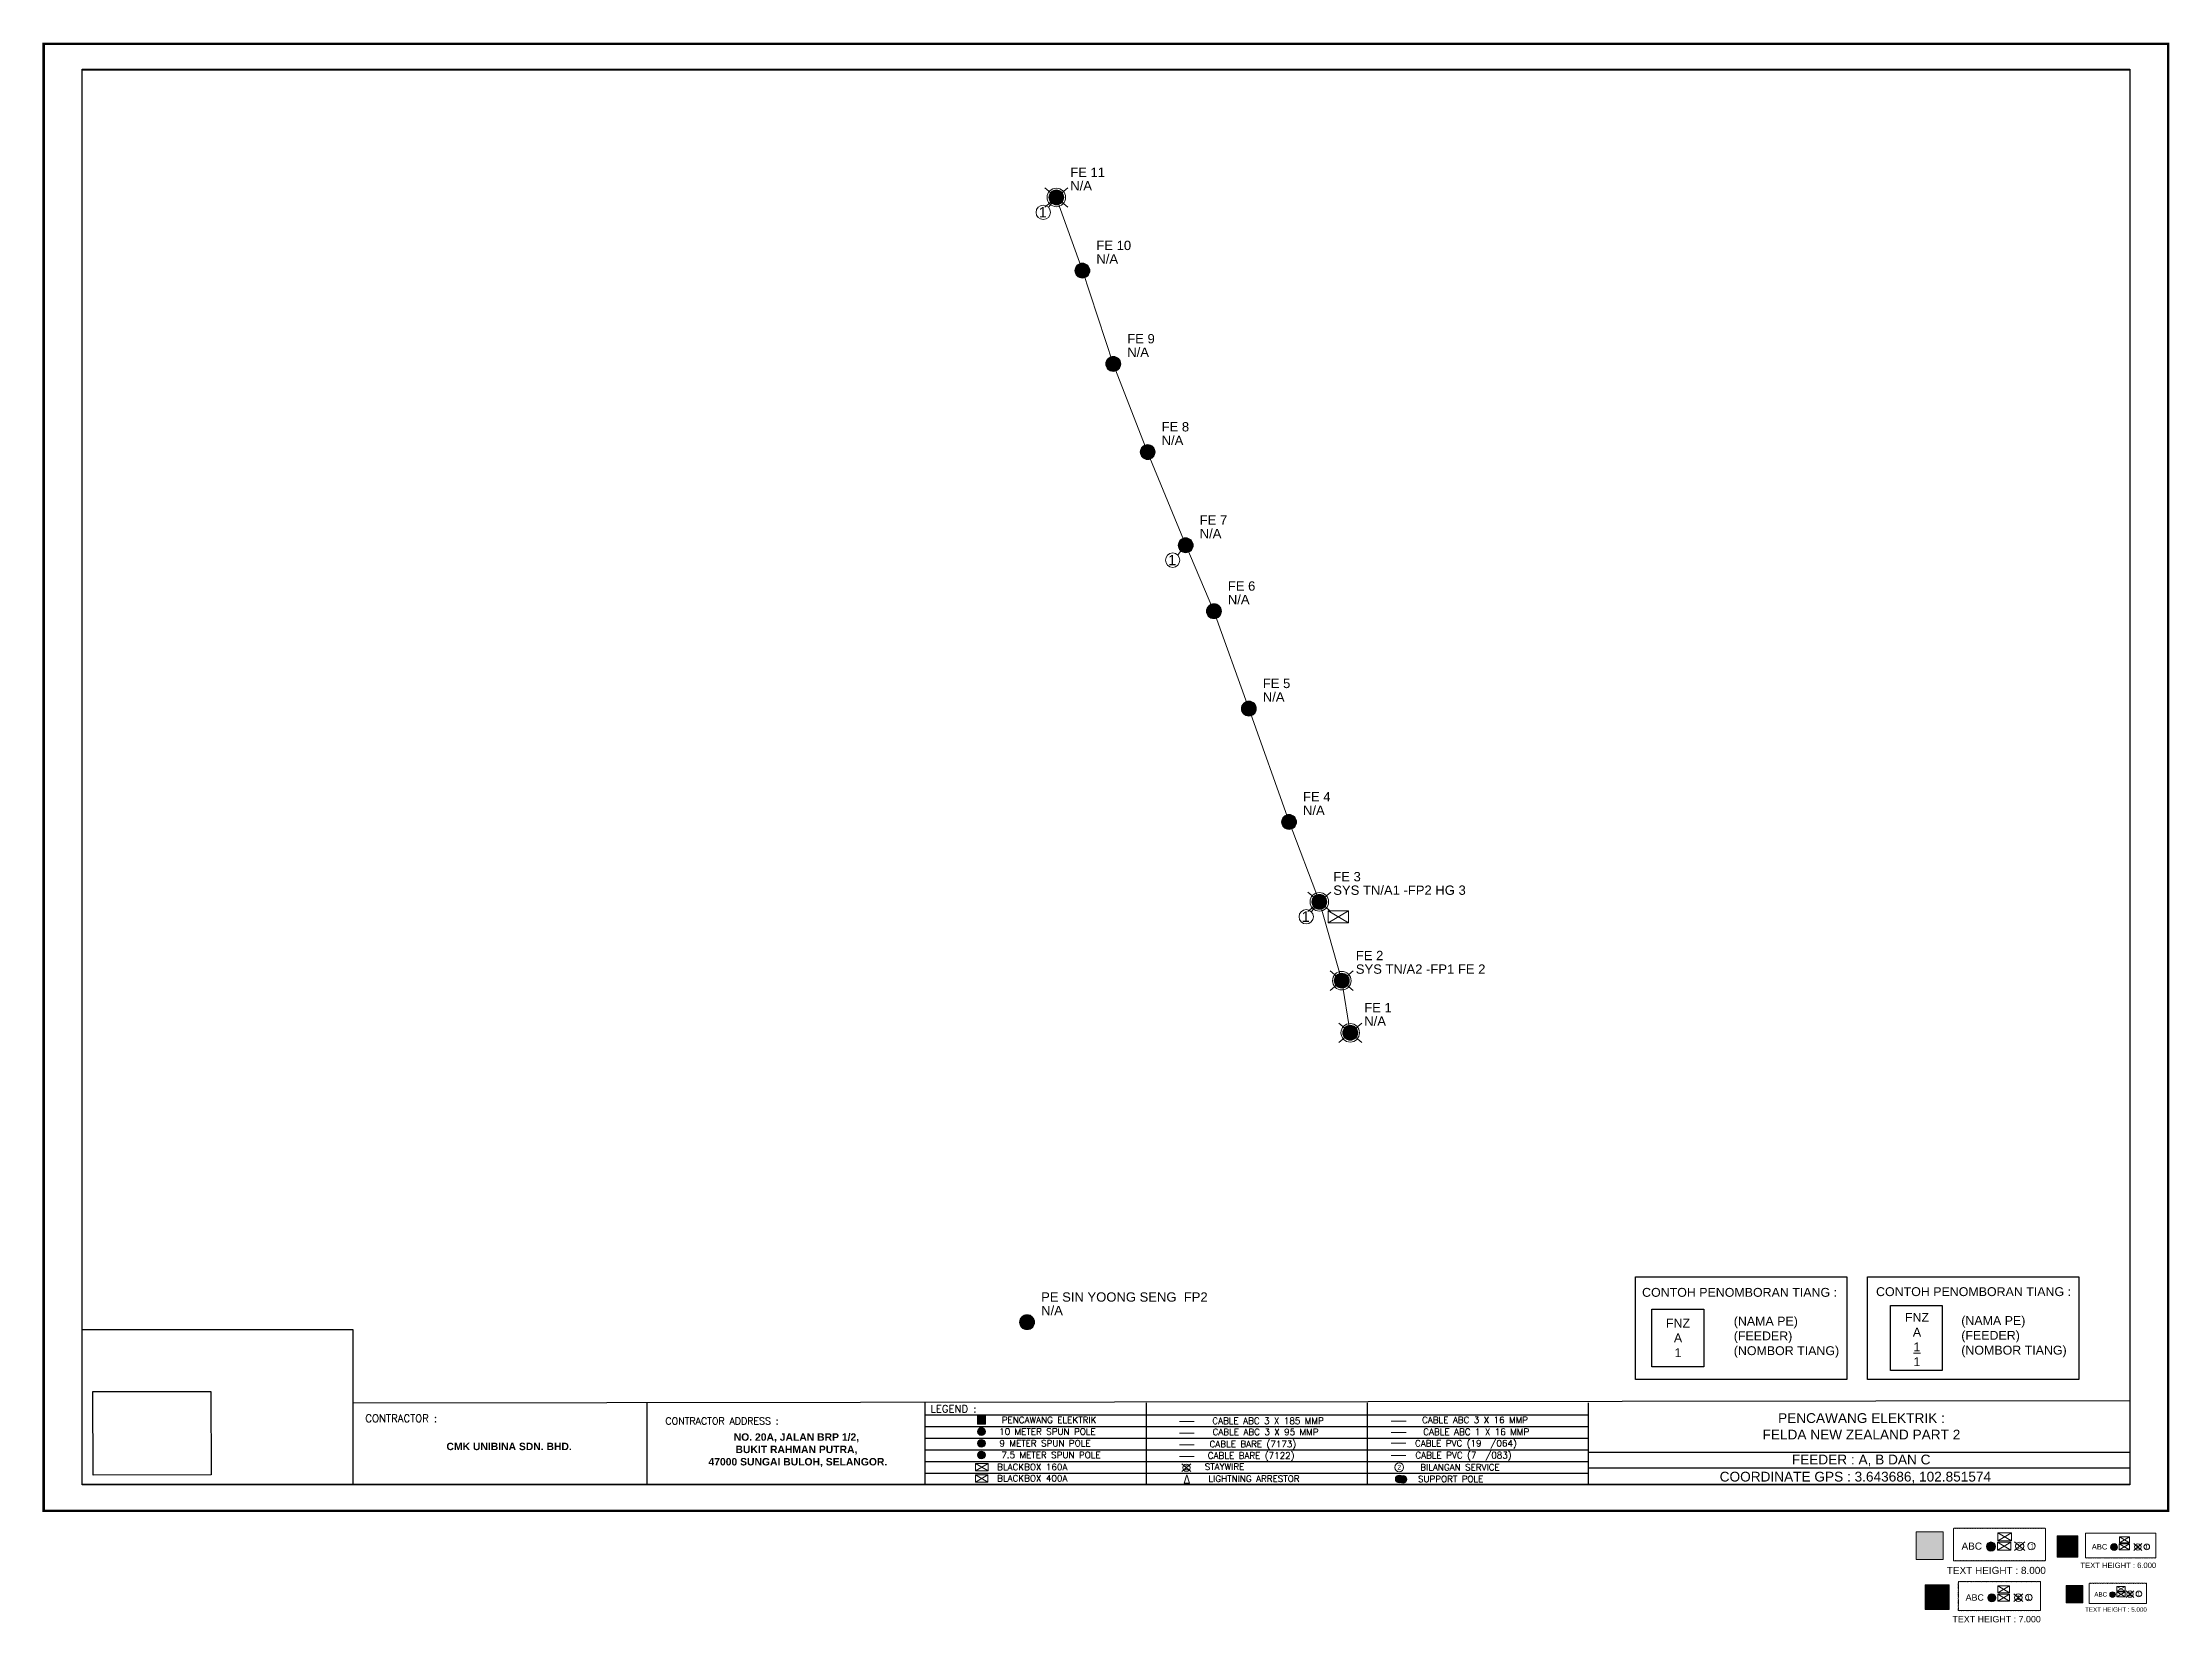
# Model space of a CAD drawing. Header units: inches. Extents: x -2907330 to 774627, y -12404360 to 10502691.
# Drawn here: x 12870 to 15266, y 2088 to 3867 of the extents above; entities that cross this region are included whole.
import ezdxf
from ezdxf.enums import TextEntityAlignment as Align

# ---------------------------------------------------------------- set-up
doc = ezdxf.new("R2010")
doc.units = ezdxf.units.IN
doc.header["$MEASUREMENT"] = 0
for name, color, linetype, lineweight in [('BARE 7122', 94, 'Continuous', 0), ('BBOX 160A', 30, 'Continuous', 0), ('CABLE 185', 1, 'Continuous', 0), ('CABLE 95', 5, 'Continuous', 0), ('CABLE SERVICE', 7, 'Continuous', 0), ('JUMLAH SERVIS', 7, 'Continuous', 0), ('LIGHTNING ARRESTOR', 2, 'Continuous', 0), ('POLE NUMBER', 7, 'Continuous', 0), ('PVC 7083', 2, 'Continuous', 0), ('PVC 9064', 4, 'Continuous', 0), ('STAYWIRE', 7, 'Continuous', 0), ('TIANG LAMA', 112, 'Continuous', 0), ('UMBANG', 7, 'Continuous', 0)]:
    doc.layers.add(name, color=color, linetype=linetype, lineweight=lineweight)
doc.styles.add('Arial_Black', font='ariblk.ttf', dxfattribs={"height": 1})
doc.styles.add('Simplex.shk', font='simplex.shx', dxfattribs={"height": 1.75})
doc.styles.get("Standard").update_dxf_attribs({"font": 'arial.ttf', "height": 2})
doc.styles.add('style1', font='arial.ttf', dxfattribs={"height": 2})
picture_1 = doc.add_image_def('image1.png', size_in_pixel=(267, 189))

msp = doc.modelspace()

# ---------------------------------------------------------------- texts
at = {"style": 'Simplex.shk'}
for s, height, p in [('LEGEND :', 8.35, (13896, 2328.2)), ('CONTRACTOR :', 8.347, (13273.9, 2317.6)), ('CONTRACTOR ADDRESS :', 7.791, (13635.3, 2314.6))]:
    msp.add_text(s, height=height, dxfattribs=at).set_placement(p, align=Align.MIDDLE_CENTER)
at = {"lineweight": 0, "style": 'Simplex.shk'}
for s, height, p in [('10 METER SPUN POLE', 7.234, (14001.9, 2302.7)), ('PENCAWANG ELEKTRIK ', 7.234, (14006.2, 2315.8)), ('CABLE ABC 3 X 185 MMP ', 7.234, (14252.9, 2314.8)), ('CABLE ABC 3 X 95 MMP ', 7.234, (14250.1, 2302.3)), ('CABLE ABC 3 X 16 MMP', 7.234, (14483.6, 2315.8)), ('CABLE ABC 1 X 16 MMP ', 7.234, (14487.4, 2302.4)), ('9 METER SPUN POLE', 7.234, (13999.2, 2289.5)), ('7.5 METER SPUN POLE ', 7.234, (14008.4, 2276.3)), ('CABLE BARE (7122)', 7.234, (14231.4, 2275.7)), ('CABLE BARE (7173) ', 7.234, (14235.8, 2288.6)), ('CABLE PVC (19  /064)', 7.234, (14473.3, 2289.5)), ('CABLE PVC (7  /083)', 7.234, (14470.6, 2276.1)), ('BLACKBOX 160A', 7.234, (13984.8, 2262.8)), ('BLACKBOX 400A', 7.234, (13984.8, 2250.1)), ('STAYWIRE', 7.23, (14201.4, 2263.1)), ('LIGHTNING ARRESTOR', 7.234, (14234.6, 2249.6)), ('SUPPORT POLE', 7.234, (14456.2, 2249.3)), ('BILANGAN SERVICE', 7.234, (14466.7, 2262.5))]:
    msp.add_text(s, height=height, dxfattribs=at).set_placement(p, align=Align.MIDDLE_CENTER)
at = {"color": 7, "linetype": 'Continuous', "lineweight": 0}
for s, p in [('FELDA NEW ZEALAND PART 2', (14918.9, 2299.3)), ('PENCAWANG ELEKTRIK :', (14918.9, 2317.9)), ('FEEDER : A, B DAN C', (14918.6, 2271.2)), ('COORDINATE GPS : 3.643686, 102.851574', (14912.1, 2251.9))]:
    msp.add_text(s, height=11, dxfattribs=at).set_placement(p, align=Align.MIDDLE_CENTER)
at = {"lineweight": 0, "char_height": 10}
for s, width, insert, attachment_point in [('CONTOH PENOMBORAN TIANG :', 296.615, (14671.8, 2464.5), 1), ('CONTOH PENOMBORAN TIANG :', 296.615, (14935.4, 2465.3), 1), ('\\pxt11;FNZ \\P\\ptz;A\\P1', 219.825, (14712.3, 2408.2), 5), ('\\P(NAMA PE)\\P(FEEDER)\\P(NOMBOR TIANG)', 219.825, (14775.1, 2417.3), 4), ('FNZ \\PA\\P{\\L1\\P}1', 219.825, (14981.5, 2406.4), 5), ('\\P(NAMA PE)\\P(FEEDER)\\P(NOMBOR TIANG)', 219.825, (15031.4, 2417.9), 4)]:
    msp.add_mtext_dynamic_manual_height_columns(s, width=width, gutter_width=5.26, heights=[0], dxfattribs=dict(at, insert=insert, attachment_point=attachment_point))
at = {"char_height": 8.347, "attachment_point": 1, "style": 'Arial_Black'}
for s, width, insert in [('\\pxqc;{\\fArial|b1|i0|c0|p34;NO. 20A, JALAN BRP 1/2,\\PBUKIT RAHMAN PUTRA,\\P 47000 SUNGAI BULOH, SELANGOR.}', 247.027, (13595.6, 2300.7)), ('\\pxqc,t22;{\\fArial|b1|i0|c0|p34;CMK UNIBINA SDN. BHD.}', 209.739, (13290.6, 2290.1))]:
    msp.add_mtext_dynamic_manual_height_columns(s, width=width, gutter_width=13.9, heights=[0], dxfattribs=dict(at, insert=insert))
at = {"layer": 'CABLE SERVICE', "style": 'style1'}
for s, height, p in [('2', 5.72, (15094.8, 2170.7)), ('1', 5.91, (15109.2, 2170.6)), ('1', 4.37, (15228.4, 2170.6)), ('1', 4.37, (15238.4, 2170.6)), ('1', 5.1, (15093.5, 2113.1)), ('1', 5.1, (15105.1, 2113.1)), ('1', 4.37, (15219.6, 2117.5)), ('1', 4.37, (15229.6, 2117.5))]:
    msp.add_text(s, height=height, dxfattribs=at).set_placement(p)
at = {"layer": 'CABLE SERVICE', "lineweight": 5, "attachment_point": 1, "style": 'style1'}
for s, width, gutter_width, insert, char_height in [('ABC', 31.025, 14, (15031.7, 2177.7), 8.03), ('ABC', 23.725, 10.7, (15178.4, 2176), 6.14), ('\\pxqc;TEXT HEIGHT : 8.000', 130.241, 14, (15005.8, 2150.3), 8.027), ('\\pxqc;TEXT HEIGHT : 6.000', 99.598, 10.7, (15158.5, 2155.1), 6.138), ('ABC', 27.694, 12.5, (15036.3, 2119.4), 7.16), ('ABC', 19.326, 8.75, (15181.3, 2121.8), 5), ('\\pxqc;TEXT HEIGHT : 7.000', 116.257, 12.5, (15013.1, 2094.9), 7.165), ('\\pxqc;TEXT HEIGHT : 5.000', 81.131, 8.75, (15165.1, 2104.7), 5)]:
    msp.add_mtext_dynamic_manual_height_columns(s, width=width, gutter_width=gutter_width, heights=[0], dxfattribs=dict(at, insert=insert, char_height=char_height))
at = {"layer": 'POLE NUMBER', "style": 'style1'}
for s, height, p in [('FE 11', 10.51, (14027.6, 3716)), ('FE 10', 10.51, (14057, 3633.6)), ('FE 9', 10.51, (14091.8, 3528.5)), ('FE 8', 10.51, (14130.5, 3429.3)), ('FE 7', 10.51, (14173.4, 3324.2)), ('FE 6', 10.51, (14205.1, 3249.9)), ('FE 5', 10.51, (14244.5, 3140.2)), ('FE 4', 10.51, (14289.8, 3012.5)), ('FE 3', 10.51, (14323.9, 2922.5)), ('FE 2', 10.51, (14349.3, 2833.7)), ('FE 1', 10.51, (14358.8, 2775)), ('PE SIN YOONG SENG  FP2', 10.508, (13994.8, 2449)), ('2', 5.37, (14156.5, 2259.5)), ('2', 5.37, (14396.1, 2259.8))]:
    msp.add_text(s, height=height, dxfattribs=at).set_placement(p)
at = {"layer": 'TIANG LAMA', "style": 'style1'}
for s, height, p in [('N/A', 10.51, (14027.6, 3700.8)), ('N/A', 10.51, (14057, 3618.4)), ('N/A', 10.51, (14091.8, 3513.3)), ('N/A', 10.51, (14130.5, 3414)), ('N/A', 10.51, (14173.4, 3309)), ('N/A', 10.51, (14205.1, 3234.7)), ('N/A', 10.51, (14244.5, 3125)), ('N/A', 10.51, (14289.8, 2997.2)), ('SYS TN/A1 -FP2 HG 3', 10.508, (14323.9, 2907.3)), ('SYS TN/A2 -FP1 FE 2', 10.508, (14349.3, 2818.4)), ('N/A', 10.51, (14358.8, 2759.8)), ('N/A', 10.51, (13994.8, 2433.8))]:
    msp.add_text(s, height=height, dxfattribs=at).set_placement(p)

# ---------------------------------------------------------------- blocks, each defined once
blk = doc.blocks.new('TIANG_BIRU')
at = {"lineweight": 0}
h = blk.add_hatch(color=5, dxfattribs=at)
h.dxf.hatch_style = 1
h.paths.add_polyline_path([(-1.6, 0, 1), (1.6, 0, 1)])
blk.add_circle((0, 0), 1.6, dxfattribs=at)
blk = doc.blocks.new('U1')
at = {"layer": 'UMBANG', "lineweight": 0}
for p, q in [((-2.46, 2.09), (2.46, -2.09)), ((2.46, 2.09), (-2.46, -2.09))]:
    blk.add_line(p, q, dxfattribs=at)
blk.add_circle((0, 0), 1.99, dxfattribs=at)
at = {"layer": 'UMBANG', "style": 'style1'}
blk.add_text('1', height=2.43, dxfattribs=at).set_placement((-1.04, -1.18))
blk = doc.blocks.new('S1')
at = {"layer": 'JUMLAH SERVIS'}
blk.add_lwpolyline([(1.11, 1.06), (2.41, 2.92)], dxfattribs=at)
at = {"layer": 'JUMLAH SERVIS', "lineweight": 0}
blk.add_circle((0, 0), 1.54, dxfattribs=at)
at = {"layer": 'JUMLAH SERVIS', "style": 'style1'}
blk.add_text('1', height=2.23, dxfattribs=at).set_placement((-0.97, -1.09))
blk = doc.blocks.new('BK')
at = {"color": 30, "lineweight": 0}
blk.add_lwpolyline([(2.16, 1.26), (-2.16, 1.26), (-2.16, -1.26), (2.16, -1.26)], close=True, dxfattribs=at)
blk.add_lwpolyline([(-2.16, -1.26), (2.16, 1.26), (2.16, -1.26), (-2.16, 1.26)], dxfattribs=at)
blk = doc.blocks.new('U2')
at = {"layer": 'UMBANG', "lineweight": 0}
for p, q in [((-2.46, 2.09), (2.46, -2.09)), ((2.46, 2.09), (-2.46, -2.09))]:
    blk.add_line(p, q, dxfattribs=at)
blk.add_circle((0, 0), 1.99, dxfattribs=at)
at = {"layer": 'UMBANG', "style": 'style1'}
blk.add_text('2', height=2.43, dxfattribs=at).set_placement((-1.04, -1.18))

# ---------------------------------------------------------------- hatches: boundary and pattern name
at = {"lineweight": 0}
h = msp.add_hatch(color=3, dxfattribs=at)
h.dxf.hatch_style = 1
h.paths.add_polyline_path([(13932.1, 2320.3), (13923.1, 2320.3), (13923.1, 2311), (13932.1, 2311)])
h = msp.add_hatch(color=6, dxfattribs=at)
h.dxf.hatch_style = 1
h.paths.add_polyline_path([(13931.9, 2302.7, 1), (13923.2, 2302.7, 1)])
h = msp.add_hatch(color=5, dxfattribs=at)
h.dxf.hatch_style = 1
h.paths.add_polyline_path([(13923.2, 2289.5, 1), (13931.9, 2289.5, 1)])
h = msp.add_hatch(color=1, dxfattribs=at)
h.dxf.hatch_style = 1
h.paths.add_polyline_path([(13923.2, 2276.3, 1), (13931.9, 2276.3, 1)])
h = msp.add_hatch(color=9, dxfattribs=at)
h.dxf.hatch_style = 1
h.paths.add_polyline_path([(14393.8, 2249.2, 1), (14402.5, 2249.2, 1)])
h = msp.add_hatch(color=5, dxfattribs=at)
h.dxf.hatch_style = 1
h.paths.add_polyline_path([(14398.2, 2248.9, 1), (14406.9, 2248.9, 1)])
h = msp.add_hatch(color=3, dxfattribs=at)
h.dxf.hatch_style = 1
h.paths.add_polyline_path([(15011.1, 2189.7), (14980.6, 2189.7), (14980.6, 2158.4), (15011.1, 2158.4)])
h = msp.add_hatch(color=3, dxfattribs=at)
h.dxf.hatch_style = 1
h.paths.add_polyline_path([(15162.6, 2185.2), (15139.3, 2185.2), (15139.3, 2161.2), (15162.6, 2161.2)])
h = msp.add_hatch(color=5, dxfattribs=at)
h.dxf.hatch_style = 1
h.paths.add_polyline_path([(15059.6, 2173.2, 1), (15069.9, 2173.2, 1)])
h = msp.add_hatch(color=5, dxfattribs=at)
h.dxf.hatch_style = 1
h.paths.add_polyline_path([(15199.7, 2172.6, 1), (15207.5, 2172.6, 1)])
h = msp.add_hatch(color=3, dxfattribs=at)
h.dxf.hatch_style = 1
h.paths.add_polyline_path([(15017.9, 2130.1), (14990.7, 2130.1), (14990.7, 2102.1), (15017.9, 2102.1)])
h = msp.add_hatch(color=5, dxfattribs=at)
h.dxf.hatch_style = 1
h.paths.add_polyline_path([(15061.2, 2115.4, 1), (15070.3, 2115.4, 1)])
h = msp.add_hatch(color=3, dxfattribs=at)
h.dxf.hatch_style = 1
h.paths.add_polyline_path([(15168.4, 2129.3), (15149.4, 2129.3), (15149.4, 2109.7), (15168.4, 2109.7)])
h = msp.add_hatch(color=5, dxfattribs=at)
h.dxf.hatch_style = 1
h.paths.add_polyline_path([(15198.7, 2119, 1), (15205, 2119, 1)])

# ---------------------------------------------------------------- linework, layer by layer
at = {"color": 7, "linetype": 'Continuous'}
for p, q in [((13219.3, 2334.9), (15221.4, 2337.8)), ((14611.2, 2279.6), (15221.3, 2279.6)), ((14611.2, 2261.9), (15221.3, 2261.9))]:
    msp.add_line(p, q, dxfattribs=at)
at = {"linetype": 'Continuous'}
for p, q in [((13550.5, 2334.9), (13550.5, 2242.6)), ((13863.9, 2334.9), (13863.9, 2242.6)), ((14113, 2334.9), (14113, 2242.6)), ((14362.1, 2334.9), (14362.1, 2242.6)), ((14611.2, 2334.9), (14611.2, 2242.6)), ((13863.9, 2321.7), (14113, 2321.7)), ((13863.9, 2308.5), (14113, 2308.5)), ((14113, 2321.7), (14362.1, 2321.7)), ((14113, 2308.5), (14362.1, 2308.5)), ((14362.1, 2321.7), (14611.2, 2321.7)), ((14362.1, 2308.5), (14362.1, 2242.6)), ((14362.1, 2308.5), (14611.2, 2308.5)), ((13863.9, 2295.3), (14113, 2295.3)), ((13863.9, 2282.1), (14113, 2282.1)), ((14113, 2295.3), (14362.1, 2295.3)), ((14113, 2282.1), (14362.1, 2282.1)), ((14362.1, 2295.3), (14611.2, 2295.3)), ((14362.1, 2282.1), (14611.2, 2282.1)), ((13863.9, 2268.9), (14113, 2268.9)), ((13863.9, 2255.8), (14113, 2255.8)), ((14113, 2268.9), (14362.1, 2268.9)), ((14113, 2255.8), (14362.1, 2255.8)), ((14362.1, 2268.9), (14611.2, 2268.9)), ((14362.1, 2255.8), (14611.2, 2255.8))]:
    msp.add_line(p, q, dxfattribs=at)
at = {"linetype": 'Continuous', "const_width": 2.7}
msp.add_lwpolyline([(15264.6, 3866), (12871.1, 3866), (12871.1, 2213.3), (15264.6, 2213.3)], close=True, dxfattribs=at)
for points in [[(12914.4, 3836.7), (15221.3, 3836.7), (15221.3, 2242.6), (12914.4, 2242.6)], [(12914.6, 3837.3), (15221.4, 3837.3), (15221.4, 2243.1), (12914.6, 2243.1)], [(14664.4, 2476.9), (14902.5, 2476.9), (14902.5, 2361.5), (14664.4, 2361.5)], [(14925.9, 2476.9), (15164, 2476.9), (15164, 2361.5), (14925.9, 2361.5)], [(15010, 2371.4), (14951.5, 2371.4), (14951.5, 2444.7), (15010, 2444.7)], [(14741.4, 2375.6), (14682.9, 2375.6), (14682.9, 2440.4), (14741.4, 2440.4)], [(13219.3, 2242.6), (12914.4, 2242.6), (12914.4, 2417.5), (13219.3, 2417.5)]]:
    msp.add_lwpolyline(points, close=True)
at = {"color": 5, "lineweight": 0}
for points in [[(13923.1, 2311), (13932.1, 2311), (13932.1, 2320.3), (13923.1, 2320.3)], [(14980.6, 2158.4), (15011.1, 2158.4), (15011.1, 2189.7), (14980.6, 2189.7)], [(15139.3, 2161.2), (15162.6, 2161.2), (15162.6, 2185.2), (15139.3, 2185.2)], [(14990.7, 2102.1), (15017.9, 2102.1), (15017.9, 2130.1), (14990.7, 2130.1)], [(15149.4, 2109.7), (15168.4, 2109.7), (15168.4, 2129.3), (15149.4, 2129.3)]]:
    msp.add_lwpolyline(points, close=True, dxfattribs=at)
at = {"color": 1, "lineweight": 0}
for points in [[(14167.3, 2314.2), (14150.7, 2314.2)], [(13920.8, 2245.8), (13934.9, 2254), (13934.9, 2245.8), (13920.8, 2254)], [(15072.6, 2179.7), (15088.1, 2188.7), (15088.1, 2179.7), (15072.6, 2188.7)], [(15209.5, 2177.4), (15220.9, 2184.1), (15220.9, 2177.4), (15209.5, 2184.1)], [(15072.6, 2120.9), (15085.9, 2128.8), (15085.9, 2120.9), (15072.6, 2128.8)], [(15206.6, 2122.9), (15215.9, 2128.3), (15215.9, 2122.9), (15206.6, 2128.3)]]:
    msp.add_lwpolyline(points, dxfattribs=at)
at = {"color": 5, "lineweight": 0}
msp.add_lwpolyline([(14167.3, 2301), (14150.7, 2301)], dxfattribs=at)
at = {"color": 30, "lineweight": 0}
for points in [[(14406, 2314.3), (14389.3, 2314.3)], [(13921, 2258.4), (13935.2, 2266.7), (13935.2, 2258.4), (13921, 2266.7)], [(15072.3, 2169.2), (15087.3, 2178), (15087.3, 2169.2), (15072.3, 2178)], [(15209.4, 2169.5), (15220.9, 2176.2), (15220.9, 2169.5), (15209.4, 2176.2)], [(15072.5, 2111.8), (15085.9, 2119.6), (15085.9, 2111.8), (15072.5, 2119.6)], [(15206.5, 2116.5), (15215.9, 2122), (15215.9, 2116.5), (15206.5, 2122)]]:
    msp.add_lwpolyline(points, dxfattribs=at)
at = {"lineweight": 0}
msp.add_lwpolyline([(14406, 2301.6), (14389.3, 2301.6)], dxfattribs=at)
at = {"color": 6, "lineweight": 0}
msp.add_lwpolyline([(14167.3, 2287.8), (14150.7, 2287.8)], dxfattribs=at)
at = {"color": 1, "lineweight": 0}
for points in [[(13934.9, 2254), (13920.8, 2254), (13920.8, 2245.8), (13934.9, 2245.8)], [(15088.1, 2188.7), (15072.6, 2188.7), (15072.6, 2179.7), (15088.1, 2179.7)], [(15220.9, 2184.1), (15209.5, 2184.1), (15209.5, 2177.4), (15220.9, 2177.4)], [(15085.9, 2128.8), (15072.6, 2128.8), (15072.6, 2120.9), (15085.9, 2120.9)], [(15215.9, 2128.3), (15206.6, 2128.3), (15206.6, 2122.9), (15215.9, 2122.9)]]:
    msp.add_lwpolyline(points, close=True, dxfattribs=at)
at = {"color": 30, "lineweight": 0}
for points in [[(13935.2, 2266.7), (13921, 2266.7), (13921, 2258.4), (13935.2, 2258.4)], [(15087.3, 2178), (15072.3, 2178), (15072.3, 2169.2), (15087.3, 2169.2)], [(15220.9, 2176.2), (15209.4, 2176.2), (15209.4, 2169.5), (15220.9, 2169.5)], [(15085.9, 2119.6), (15072.5, 2119.6), (15072.5, 2111.8), (15085.9, 2111.8)], [(15215.9, 2122), (15206.5, 2122), (15206.5, 2116.5), (15215.9, 2116.5)]]:
    msp.add_lwpolyline(points, close=True, dxfattribs=at)
at = {"lineweight": 5}
for points in [[(15022.7, 2157.3, 0.520567), (15023.4, 2157.3, 0.520567), (15024.1, 2157.3, 0.520567), (15024.8, 2157.3, 0.520567), (15025.5, 2157.3, 0.520567), (15026.2, 2157.3, 0.520567), (15026.9, 2157.3, 0.520567), (15027.6, 2157.3, 0.520567), (15028.3, 2157.3, 0.520567), (15029, 2157.3, 0.520567), (15029.7, 2157.3, 0.520567), (15030.4, 2157.3, 0.520567), (15031.1, 2157.3, 0.520567), (15031.8, 2157.3, 0.520567), (15032.5, 2157.3, 0.520567), (15033.2, 2157.3, 0.520567), (15033.9, 2157.3, 0.520567), (15034.6, 2157.3, 0.520567), (15035.3, 2157.3, 0.520567), (15036, 2157.3, 0.520567), (15036.7, 2157.3, 0.520567), (15037.4, 2157.3, 0.520567), (15038.1, 2157.3, 0.520567), (15038.8, 2157.3, 0.520567), (15039.5, 2157.3, 0.520567), (15040.2, 2157.3, 0.520567), (15040.9, 2157.3, 0.520567), (15041.6, 2157.3, 0.520567), (15042.3, 2157.3, 0.520567), (15043, 2157.3, 0.520567), (15043.7, 2157.3, 0.520567), (15044.4, 2157.3, 0.520567), (15045.1, 2157.3, 0.520567), (15045.8, 2157.3, 0.520567), (15046.5, 2157.3, 0.520567), (15047.2, 2157.3, 0.520567), (15047.9, 2157.3, 0.520567), (15048.6, 2157.3, 0.520567), (15049.3, 2157.3, 0.520567), (15050, 2157.3, 0.520567), (15050.7, 2157.3, 0.520567), (15051.4, 2157.3, 0.520567), (15052.1, 2157.3, 0.520567), (15052.8, 2157.3, 0.520567), (15053.6, 2157.3, 0.520567), (15054.3, 2157.3, 0.520567), (15055, 2157.3, 0.520567), (15055.7, 2157.3, 0.520567), (15056.4, 2157.3, 0.520567), (15057.1, 2157.3, 0.520567), (15057.8, 2157.3, 0.520567), (15058.5, 2157.3, 0.520567), (15059.2, 2157.3, 0.520567), (15059.9, 2157.3, 0.520567), (15060.6, 2157.3, 0.520567), (15061.3, 2157.3, 0.520567), (15062, 2157.3, 0.520567), (15062.7, 2157.3, 0.520567), (15063.4, 2157.3, 0.520567), (15064.1, 2157.3, 0.520567), (15064.8, 2157.3, 0.520567), (15065.5, 2157.3, 0.520567), (15066.2, 2157.3, 0.520567), (15066.9, 2157.3, 0.520567), (15067.6, 2157.3, 0.520567), (15068.3, 2157.3, 0.520567), (15069, 2157.3, 0.520567), (15069.7, 2157.3, 0.520567), (15070.4, 2157.3, 0.520567), (15071.1, 2157.3, 0.520567), (15071.8, 2157.3, 0.520567), (15072.5, 2157.3, 0.520567), (15073.2, 2157.3, 0.520567), (15073.9, 2157.3, 0.520567), (15074.6, 2157.3, 0.520567), (15075.3, 2157.3, 0.520567), (15076, 2157.3, 0.520567), (15076.7, 2157.3, 0.520567), (15077.4, 2157.3, 0.520567), (15078.1, 2157.3, 0.520567), (15078.8, 2157.3, 0.520567), (15079.5, 2157.3, 0.520567), (15080.2, 2157.3, 0.520567), (15080.9, 2157.3, 0.520567), (15081.6, 2157.3, 0.520567), (15082.3, 2157.3, 0.520567), (15083, 2157.3, 0.520567), (15083.7, 2157.3, 0.520567), (15084.4, 2157.3, 0.520567), (15085.1, 2157.3, 0.520567), (15085.8, 2157.3, 0.520567), (15086.5, 2157.3, 0.520567), (15087.2, 2157.3, 0.520567), (15087.9, 2157.3, 0.520567), (15088.6, 2157.3, 0.520567), (15089.4, 2157.3, 0.520567), (15090.1, 2157.3, 0.520567), (15090.8, 2157.3, 0.520567), (15091.5, 2157.3, 0.520567), (15092.2, 2157.3, 0.520567), (15092.9, 2157.3, 0.520567), (15093.6, 2157.3, 0.520567), (15094.3, 2157.3, 0.520567), (15095, 2157.3, 0.520567), (15095.7, 2157.3, 0.520567), (15096.4, 2157.3, 0.520567), (15097.1, 2157.3, 0.520567), (15097.8, 2157.3, 0.520567), (15098.5, 2157.3, 0.520567), (15099.2, 2157.3, 0.520567), (15099.9, 2157.3, 0.520567), (15100.6, 2157.3, 0.520567), (15101.3, 2157.3, 0.520567), (15102, 2157.3, 0.520567), (15102.7, 2157.3, 0.520567), (15103.4, 2157.3, 0.520567), (15104.1, 2157.3, 0.520567), (15104.8, 2157.3, 0.520567), (15105.5, 2157.3, 0.520567), (15106.2, 2157.3, 0.520567), (15106.9, 2157.3, 0.520567), (15107.6, 2157.3, 0.520567), (15108.3, 2157.3, 0.520567), (15109, 2157.3, 0.520567), (15109.7, 2157.3, 0.520567), (15110.4, 2157.3, 0.520567), (15111.1, 2157.3, 0.520567), (15111.8, 2157.3, 0.520567), (15112.5, 2157.3, 0.520567), (15113.2, 2157.3, 0.520567), (15113.9, 2157.3, 0.520567), (15114.6, 2157.3, 0.520567), (15115.3, 2157.3, 0.520567), (15116, 2157.3, 0.520567), (15116.7, 2157.3, 0.520567), (15117.4, 2157.3, 0.520567), (15118.1, 2157.3, 0.520567), (15118.8, 2157.3, 0.520567), (15119.5, 2157.3, 0.520567), (15120.2, 2157.3, 0.520567), (15120.9, 2157.3, 0.520567), (15121.6, 2157.3, 0.520567), (15122.3, 2157.3, 0.520567), (15123, 2157.3, 0.520567), (15123.7, 2157.3, 0.520567), (15124.5, 2157.3, 0.520567), (15125.2, 2157.3, 0.520567), (15125.9, 2157.3, 0.520567), (15126.1, 2157.7, 0.520567), (15126.1, 2158.4, 0.520567), (15126.1, 2159.1, 0.520567), (15126.1, 2159.8, 0.520567), (15126.1, 2160.5, 0.520567), (15126.1, 2161.2, 0.520567), (15126.1, 2161.9, 0.520567), (15126.1, 2162.7, 0.520567), (15126.1, 2163.4, 0.520567), (15126.1, 2164.1, 0.520567), (15126.1, 2164.8, 0.520567), (15126.1, 2165.5, 0.520567), (15126.1, 2166.2, 0.520567), (15126.1, 2166.9, 0.520567), (15126.1, 2167.6, 0.520567), (15126.1, 2168.3, 0.520567), (15126.1, 2169, 0.520567), (15126.1, 2169.7, 0.520567), (15126.1, 2170.4, 0.520567), (15126.1, 2171.1, 0.520567), (15126.1, 2171.8, 0.520567), (15126.1, 2172.5, 0.520567), (15126.1, 2173.2, 0.520567), (15126.1, 2173.9, 0.520567), (15126.1, 2174.6, 0.520567), (15126.1, 2175.3, 0.520567), (15126.1, 2176, 0.520567), (15126.1, 2176.7, 0.520567), (15126.1, 2177.4, 0.520567), (15126.1, 2178.1, 0.520567), (15126.1, 2178.8, 0.520567), (15126.1, 2179.5, 0.520567), (15126.1, 2180.2, 0.520567), (15126.1, 2180.9, 0.520567), (15126.1, 2181.6, 0.520567), (15126.1, 2182.3, 0.520567), (15126.1, 2183, 0.520567), (15126.1, 2183.7, 0.520567), (15126.1, 2184.4, 0.520567), (15126.1, 2185.1, 0.520567), (15126.1, 2185.8, 0.520567), (15126.1, 2186.5, 0.520567), (15126.1, 2187.2, 0.520567), (15126.1, 2187.9, 0.520567), (15126.1, 2188.6, 0.520567), (15126.1, 2189.3, 0.520567), (15126.1, 2190, 0.520567), (15126.1, 2190.7, 0.520567), (15126.1, 2191.4, 0.520567), (15126.1, 2192.1, 0.520567), (15126.1, 2192.8, 0.520567), (15126.1, 2193.5, 0.520567), (15125.4, 2193.6, 0.520567), (15124.7, 2193.6, 0.520567), (15124, 2193.6, 0.520567), (15123.3, 2193.6, 0.520567), (15122.6, 2193.6, 0.520567), (15121.9, 2193.6, 0.520567), (15121.2, 2193.6, 0.520567), (15120.5, 2193.6, 0.520567), (15119.8, 2193.6, 0.520567), (15119.1, 2193.6, 0.520567), (15118.4, 2193.6, 0.520567), (15117.7, 2193.6, 0.520567), (15117, 2193.6, 0.520567), (15116.3, 2193.6, 0.520567), (15115.6, 2193.6, 0.520567), (15114.9, 2193.6, 0.520567), (15114.2, 2193.6, 0.520567), (15113.5, 2193.6, 0.520567), (15112.8, 2193.6, 0.520567), (15112.1, 2193.6, 0.520567), (15111.4, 2193.6, 0.520567), (15110.7, 2193.6, 0.520567), (15110, 2193.6, 0.520567), (15109.3, 2193.6, 0.520567), (15108.6, 2193.6, 0.520567), (15107.9, 2193.6, 0.520567), (15107.2, 2193.6, 0.520567), (15106.5, 2193.6, 0.520567), (15105.8, 2193.6, 0.520567), (15105.1, 2193.6, 0.520567), (15104.4, 2193.6, 0.520567), (15103.7, 2193.6, 0.520567), (15103, 2193.6, 0.520567), (15102.3, 2193.6, 0.520567), (15101.6, 2193.6, 0.520567), (15100.9, 2193.6, 0.520567), (15100.2, 2193.6, 0.520567), (15099.5, 2193.6, 0.520567), (15098.8, 2193.6, 0.520567), (15098.1, 2193.6, 0.520567), (15097.4, 2193.6, 0.520567), (15096.6, 2193.6, 0.520567), (15095.9, 2193.6, 0.520567), (15095.2, 2193.6, 0.520567), (15094.5, 2193.6, 0.520567), (15093.8, 2193.6, 0.520567), (15093.1, 2193.6, 0.520567), (15092.4, 2193.6, 0.520567), (15091.7, 2193.6, 0.520567), (15091, 2193.6, 0.520567), (15090.3, 2193.6, 0.520567), (15089.6, 2193.6, 0.520567), (15088.9, 2193.6, 0.520567), (15088.2, 2193.6, 0.520567), (15087.5, 2193.6, 0.520567), (15086.8, 2193.6, 0.520567), (15086.1, 2193.6, 0.520567), (15085.4, 2193.6, 0.520567), (15084.7, 2193.6, 0.520567), (15084, 2193.6, 0.520567), (15083.3, 2193.6, 0.520567), (15082.6, 2193.6, 0.520567), (15081.9, 2193.6, 0.520567), (15081.2, 2193.6, 0.520567), (15080.5, 2193.6, 0.520567), (15079.8, 2193.6, 0.520567), (15079.1, 2193.6, 0.520567), (15078.4, 2193.6, 0.520567), (15077.7, 2193.6, 0.520567), (15077, 2193.6, 0.520567), (15076.3, 2193.6, 0.520567), (15075.6, 2193.6, 0.520567), (15074.9, 2193.6, 0.520567), (15074.2, 2193.6, 0.520567), (15073.5, 2193.6, 0.520567), (15072.8, 2193.6, 0.520567), (15072.1, 2193.6, 0.520567), (15071.4, 2193.6, 0.520567), (15070.7, 2193.6, 0.520567), (15070, 2193.6, 0.520567), (15069.3, 2193.6, 0.520567), (15068.6, 2193.6, 0.520567), (15067.9, 2193.6, 0.520567), (15067.2, 2193.6, 0.520567), (15066.5, 2193.6, 0.520567), (15065.8, 2193.6, 0.520567), (15065.1, 2193.6, 0.520567), (15064.4, 2193.6, 0.520567), (15063.7, 2193.6, 0.520567), (15063, 2193.6, 0.520567), (15062.3, 2193.6, 0.520567), (15061.6, 2193.6, 0.520567), (15060.8, 2193.6, 0.520567), (15060.1, 2193.6, 0.520567), (15059.4, 2193.6, 0.520567), (15058.7, 2193.6, 0.520567), (15058, 2193.6, 0.520567), (15057.3, 2193.6, 0.520567), (15056.6, 2193.6, 0.520567), (15055.9, 2193.6, 0.520567), (15055.2, 2193.6, 0.520567), (15054.5, 2193.6, 0.520567), (15053.8, 2193.6, 0.520567), (15053.1, 2193.6, 0.520567), (15052.4, 2193.6, 0.520567), (15051.7, 2193.6, 0.520567), (15051, 2193.6, 0.520567), (15050.3, 2193.6, 0.520567), (15049.6, 2193.6, 0.520567), (15048.9, 2193.6, 0.520567), (15048.2, 2193.6, 0.520567), (15047.5, 2193.6, 0.520567), (15046.8, 2193.6, 0.520567), (15046.1, 2193.6, 0.520567), (15045.4, 2193.6, 0.520567), (15044.7, 2193.6, 0.520567), (15044, 2193.6, 0.520567), (15043.3, 2193.6, 0.520567), (15042.6, 2193.6, 0.520567), (15041.9, 2193.6, 0.520567), (15041.2, 2193.6, 0.520567), (15040.5, 2193.6, 0.520567), (15039.8, 2193.6, 0.520567), (15039.1, 2193.6, 0.520567), (15038.4, 2193.6, 0.520567), (15037.7, 2193.6, 0.520567), (15037, 2193.6, 0.520567), (15036.3, 2193.6, 0.520567), (15035.6, 2193.6, 0.520567), (15034.9, 2193.6, 0.520567), (15034.2, 2193.6, 0.520567), (15033.5, 2193.6, 0.520567), (15032.8, 2193.6, 0.520567), (15032.1, 2193.6, 0.520567), (15031.4, 2193.6, 0.520567), (15030.7, 2193.6, 0.520567), (15030, 2193.6, 0.520567), (15029.3, 2193.6, 0.520567), (15028.6, 2193.6, 0.520567), (15027.9, 2193.6, 0.520567), (15027.2, 2193.6, 0.520567), (15026.5, 2193.6, 0.520567), (15025.7, 2193.6, 0.520567), (15025, 2193.6, 0.520567), (15024.3, 2193.6, 0.520567), (15023.6, 2193.6, 0.520567), (15022.9, 2193.6, 0.520567), (15022.7, 2193.1, 0.520567), (15022.7, 2192.4, 0.520567), (15022.7, 2191.7, 0.520567), (15022.7, 2191, 0.520567), (15022.7, 2190.3, 0.520567), (15022.7, 2189.6, 0.520567), (15022.7, 2188.9, 0.520567), (15022.7, 2188.2, 0.520567), (15022.7, 2187.5, 0.520567), (15022.7, 2186.8, 0.520567), (15022.7, 2186.1, 0.520567), (15022.7, 2185.4, 0.520567), (15022.7, 2184.7, 0.520567), (15022.7, 2184, 0.520567), (15022.7, 2183.3, 0.520567), (15022.7, 2182.6, 0.520567), (15022.7, 2181.9, 0.520567), (15022.7, 2181.2, 0.520567), (15022.7, 2180.5, 0.520567), (15022.7, 2179.8, 0.520567), (15022.7, 2179.1, 0.520567), (15022.7, 2178.4, 0.520567), (15022.7, 2177.7, 0.520567), (15022.7, 2177, 0.520567), (15022.7, 2176.3, 0.520567), (15022.7, 2175.6, 0.520567), (15022.7, 2174.9, 0.520567), (15022.7, 2174.2, 0.520567), (15022.7, 2173.5, 0.520567), (15022.7, 2172.8, 0.520567), (15022.7, 2172.1, 0.520567), (15022.7, 2171.4, 0.520567), (15022.7, 2170.7, 0.520567), (15022.7, 2170, 0.520567), (15022.7, 2169.3, 0.520567), (15022.7, 2168.6, 0.520567), (15022.7, 2167.9, 0.520567), (15022.7, 2167.2, 0.520567), (15022.7, 2166.5, 0.520567), (15022.7, 2165.8, 0.520567), (15022.7, 2165.1, 0.520567), (15022.7, 2164.4, 0.520567), (15022.7, 2163.7, 0.520567), (15022.7, 2163, 0.520567), (15022.7, 2162.3, 0.520567), (15022.7, 2161.6, 0.520567), (15022.7, 2160.9, 0.520567), (15022.7, 2160.1, 0.520567), (15022.7, 2159.4, 0.520567), (15022.7, 2158.7, 0.520567), (15022.7, 2158, 0.520567)], [(15171.4, 2160.4, 0.520567), (15172, 2160.4, 0.520567), (15172.5, 2160.4, 0.520567), (15173.1, 2160.4, 0.520567), (15173.6, 2160.4, 0.520567), (15174.1, 2160.4, 0.520567), (15174.7, 2160.4, 0.520567), (15175.2, 2160.4, 0.520567), (15175.7, 2160.4, 0.520567), (15176.3, 2160.4, 0.520567), (15176.8, 2160.4, 0.520567), (15177.4, 2160.4, 0.520567), (15177.9, 2160.4, 0.520567), (15178.4, 2160.4, 0.520567), (15179, 2160.4, 0.520567), (15179.5, 2160.4, 0.520567), (15180, 2160.4, 0.520567), (15180.6, 2160.4, 0.520567), (15181.1, 2160.4, 0.520567), (15181.6, 2160.4, 0.520567), (15182.2, 2160.4, 0.520567), (15182.7, 2160.4, 0.520567), (15183.3, 2160.4, 0.520567), (15183.8, 2160.4, 0.520567), (15184.3, 2160.4, 0.520567), (15184.9, 2160.4, 0.520567), (15185.4, 2160.4, 0.520567), (15185.9, 2160.4, 0.520567), (15186.5, 2160.4, 0.520567), (15187, 2160.4, 0.520567), (15187.6, 2160.4, 0.520567), (15188.1, 2160.4, 0.520567), (15188.6, 2160.4, 0.520567), (15189.2, 2160.4, 0.520567), (15189.7, 2160.4, 0.520567), (15190.2, 2160.4, 0.520567), (15190.8, 2160.4, 0.520567), (15191.3, 2160.4, 0.520567), (15191.8, 2160.4, 0.520567), (15192.4, 2160.4, 0.520567), (15192.9, 2160.4, 0.520567), (15193.5, 2160.4, 0.520567), (15194, 2160.4, 0.520567), (15194.5, 2160.4, 0.520567), (15195.1, 2160.4, 0.520567), (15195.6, 2160.4, 0.520567), (15196.1, 2160.4, 0.520567), (15196.7, 2160.4, 0.520567), (15197.2, 2160.4, 0.520567), (15197.8, 2160.4, 0.520567), (15198.3, 2160.4, 0.520567), (15198.8, 2160.4, 0.520567), (15199.4, 2160.4, 0.520567), (15199.9, 2160.4, 0.520567), (15200.4, 2160.4, 0.520567), (15201, 2160.4, 0.520567), (15201.5, 2160.4, 0.520567), (15202, 2160.4, 0.520567), (15202.6, 2160.4, 0.520567), (15203.1, 2160.4, 0.520567), (15203.7, 2160.4, 0.520567), (15204.2, 2160.4, 0.520567), (15204.7, 2160.4, 0.520567), (15205.3, 2160.4, 0.520567), (15205.8, 2160.4, 0.520567), (15206.3, 2160.4, 0.520567), (15206.9, 2160.4, 0.520567), (15207.4, 2160.4, 0.520567), (15208, 2160.4, 0.520567), (15208.5, 2160.4, 0.520567), (15209, 2160.4, 0.520567), (15209.6, 2160.4, 0.520567), (15210.1, 2160.4, 0.520567), (15210.6, 2160.4, 0.520567), (15211.2, 2160.4, 0.520567), (15211.7, 2160.4, 0.520567), (15212.2, 2160.4, 0.520567), (15212.8, 2160.4, 0.520567), (15213.3, 2160.4, 0.520567), (15213.9, 2160.4, 0.520567), (15214.4, 2160.4, 0.520567), (15214.9, 2160.4, 0.520567), (15215.5, 2160.4, 0.520567), (15216, 2160.4, 0.520567), (15216.5, 2160.4, 0.520567), (15217.1, 2160.4, 0.520567), (15217.6, 2160.4, 0.520567), (15218.2, 2160.4, 0.520567), (15218.7, 2160.4, 0.520567), (15219.2, 2160.4, 0.520567), (15219.8, 2160.4, 0.520567), (15220.3, 2160.4, 0.520567), (15220.8, 2160.4, 0.520567), (15221.4, 2160.4, 0.520567), (15221.9, 2160.4, 0.520567), (15222.4, 2160.4, 0.520567), (15223, 2160.4, 0.520567), (15223.5, 2160.4, 0.520567), (15224.1, 2160.4, 0.520567), (15224.6, 2160.4, 0.520567), (15225.1, 2160.4, 0.520567), (15225.7, 2160.4, 0.520567), (15226.2, 2160.4, 0.520567), (15226.7, 2160.4, 0.520567), (15227.3, 2160.4, 0.520567), (15227.8, 2160.4, 0.520567), (15228.4, 2160.4, 0.520567), (15228.9, 2160.4, 0.520567), (15229.4, 2160.4, 0.520567), (15230, 2160.4, 0.520567), (15230.5, 2160.4, 0.520567), (15231, 2160.4, 0.520567), (15231.6, 2160.4, 0.520567), (15232.1, 2160.4, 0.520567), (15232.6, 2160.4, 0.520567), (15233.2, 2160.4, 0.520567), (15233.7, 2160.4, 0.520567), (15234.3, 2160.4, 0.520567), (15234.8, 2160.4, 0.520567), (15235.3, 2160.4, 0.520567), (15235.9, 2160.4, 0.520567), (15236.4, 2160.4, 0.520567), (15236.9, 2160.4, 0.520567), (15237.5, 2160.4, 0.520567), (15238, 2160.4, 0.520567), (15238.6, 2160.4, 0.520567), (15239.1, 2160.4, 0.520567), (15239.6, 2160.4, 0.520567), (15240.2, 2160.4, 0.520567), (15240.7, 2160.4, 0.520567), (15241.2, 2160.4, 0.520567), (15241.8, 2160.4, 0.520567), (15242.3, 2160.4, 0.520567), (15242.8, 2160.4, 0.520567), (15243.4, 2160.4, 0.520567), (15243.9, 2160.4, 0.520567), (15244.5, 2160.4, 0.520567), (15245, 2160.4, 0.520567), (15245.5, 2160.4, 0.520567), (15246.1, 2160.4, 0.520567), (15246.6, 2160.4, 0.520567), (15247.1, 2160.4, 0.520567), (15247.7, 2160.4, 0.520567), (15248.2, 2160.4, 0.520567), (15248.8, 2160.4, 0.520567), (15249.3, 2160.4, 0.520567), (15249.8, 2160.4, 0.520567), (15250.4, 2160.4, 0.520567), (15250.6, 2160.8, 0.520567), (15250.6, 2161.3, 0.520567), (15250.6, 2161.8, 0.520567), (15250.6, 2162.4, 0.520567), (15250.6, 2162.9, 0.520567), (15250.6, 2163.5, 0.520567), (15250.6, 2164, 0.520567), (15250.6, 2164.5, 0.520567), (15250.6, 2165.1, 0.520567), (15250.6, 2165.6, 0.520567), (15250.6, 2166.1, 0.520567), (15250.6, 2166.7, 0.520567), (15250.6, 2167.2, 0.520567), (15250.6, 2167.7, 0.520567), (15250.6, 2168.3, 0.520567), (15250.6, 2168.8, 0.520567), (15250.6, 2169.4, 0.520567), (15250.6, 2169.9, 0.520567), (15250.6, 2170.4, 0.520567), (15250.6, 2171, 0.520567), (15250.6, 2171.5, 0.520567), (15250.6, 2172, 0.520567), (15250.6, 2172.6, 0.520567), (15250.6, 2173.1, 0.520567), (15250.6, 2173.7, 0.520567), (15250.6, 2174.2, 0.520567), (15250.6, 2174.7, 0.520567), (15250.6, 2175.3, 0.520567), (15250.6, 2175.8, 0.520567), (15250.6, 2176.3, 0.520567), (15250.6, 2176.9, 0.520567), (15250.6, 2177.4, 0.520567), (15250.6, 2177.9, 0.520567), (15250.6, 2178.5, 0.520567), (15250.6, 2179, 0.520567), (15250.6, 2179.6, 0.520567), (15250.6, 2180.1, 0.520567), (15250.6, 2180.6, 0.520567), (15250.6, 2181.2, 0.520567), (15250.6, 2181.7, 0.520567), (15250.6, 2182.2, 0.520567), (15250.6, 2182.8, 0.520567), (15250.6, 2183.3, 0.520567), (15250.6, 2183.9, 0.520567), (15250.6, 2184.4, 0.520567), (15250.6, 2184.9, 0.520567), (15250.6, 2185.5, 0.520567), (15250.6, 2186, 0.520567), (15250.6, 2186.5, 0.520567), (15250.6, 2187.1, 0.520567), (15250.6, 2187.6, 0.520567), (15250.6, 2188.1, 0.520567), (15250, 2188.2, 0.520567), (15249.5, 2188.2, 0.520567), (15249, 2188.2, 0.520567), (15248.4, 2188.2, 0.520567), (15247.9, 2188.2, 0.520567), (15247.4, 2188.2, 0.520567), (15246.8, 2188.2, 0.520567), (15246.3, 2188.2, 0.520567), (15245.7, 2188.2, 0.520567), (15245.2, 2188.2, 0.520567), (15244.7, 2188.2, 0.520567), (15244.1, 2188.2, 0.520567), (15243.6, 2188.2, 0.520567), (15243.1, 2188.2, 0.520567), (15242.5, 2188.2, 0.520567), (15242, 2188.2, 0.520567), (15241.4, 2188.2, 0.520567), (15240.9, 2188.2, 0.520567), (15240.4, 2188.2, 0.520567), (15239.8, 2188.2, 0.520567), (15239.3, 2188.2, 0.520567), (15238.8, 2188.2, 0.520567), (15238.2, 2188.2, 0.520567), (15237.7, 2188.2, 0.520567), (15237.2, 2188.2, 0.520567), (15236.6, 2188.2, 0.520567), (15236.1, 2188.2, 0.520567), (15235.5, 2188.2, 0.520567), (15235, 2188.2, 0.520567), (15234.5, 2188.2, 0.520567), (15233.9, 2188.2, 0.520567), (15233.4, 2188.2, 0.520567), (15232.9, 2188.2, 0.520567), (15232.3, 2188.2, 0.520567), (15231.8, 2188.2, 0.520567), (15231.2, 2188.2, 0.520567), (15230.7, 2188.2, 0.520567), (15230.2, 2188.2, 0.520567), (15229.6, 2188.2, 0.520567), (15229.1, 2188.2, 0.520567), (15228.6, 2188.2, 0.520567), (15228, 2188.2, 0.520567), (15227.5, 2188.2, 0.520567), (15227, 2188.2, 0.520567), (15226.4, 2188.2, 0.520567), (15225.9, 2188.2, 0.520567), (15225.3, 2188.2, 0.520567), (15224.8, 2188.2, 0.520567), (15224.3, 2188.2, 0.520567), (15223.7, 2188.2, 0.520567), (15223.2, 2188.2, 0.520567), (15222.7, 2188.2, 0.520567), (15222.1, 2188.2, 0.520567), (15221.6, 2188.2, 0.520567), (15221, 2188.2, 0.520567), (15220.5, 2188.2, 0.520567), (15220, 2188.2, 0.520567), (15219.4, 2188.2, 0.520567), (15218.9, 2188.2, 0.520567), (15218.4, 2188.2, 0.520567), (15217.8, 2188.2, 0.520567), (15217.3, 2188.2, 0.520567), (15216.8, 2188.2, 0.520567), (15216.2, 2188.2, 0.520567), (15215.7, 2188.2, 0.520567), (15215.1, 2188.2, 0.520567), (15214.6, 2188.2, 0.520567), (15214.1, 2188.2, 0.520567), (15213.5, 2188.2, 0.520567), (15213, 2188.2, 0.520567), (15212.5, 2188.2, 0.520567), (15211.9, 2188.2, 0.520567), (15211.4, 2188.2, 0.520567), (15210.8, 2188.2, 0.520567), (15210.3, 2188.2, 0.520567), (15209.8, 2188.2, 0.520567), (15209.2, 2188.2, 0.520567), (15208.7, 2188.2, 0.520567), (15208.2, 2188.2, 0.520567), (15207.6, 2188.2, 0.520567), (15207.1, 2188.2, 0.520567), (15206.6, 2188.2, 0.520567), (15206, 2188.2, 0.520567), (15205.5, 2188.2, 0.520567), (15204.9, 2188.2, 0.520567), (15204.4, 2188.2, 0.520567), (15203.9, 2188.2, 0.520567), (15203.3, 2188.2, 0.520567), (15202.8, 2188.2, 0.520567), (15202.3, 2188.2, 0.520567), (15201.7, 2188.2, 0.520567), (15201.2, 2188.2, 0.520567), (15200.6, 2188.2, 0.520567), (15200.1, 2188.2, 0.520567), (15199.6, 2188.2, 0.520567), (15199, 2188.2, 0.520567), (15198.5, 2188.2, 0.520567), (15198, 2188.2, 0.520567), (15197.4, 2188.2, 0.520567), (15196.9, 2188.2, 0.520567), (15196.4, 2188.2, 0.520567), (15195.8, 2188.2, 0.520567), (15195.3, 2188.2, 0.520567), (15194.7, 2188.2, 0.520567), (15194.2, 2188.2, 0.520567), (15193.7, 2188.2, 0.520567), (15193.1, 2188.2, 0.520567), (15192.6, 2188.2, 0.520567), (15192.1, 2188.2, 0.520567), (15191.5, 2188.2, 0.520567), (15191, 2188.2, 0.520567), (15190.5, 2188.2, 0.520567), (15189.9, 2188.2, 0.520567), (15189.4, 2188.2, 0.520567), (15188.8, 2188.2, 0.520567), (15188.3, 2188.2, 0.520567), (15187.8, 2188.2, 0.520567), (15187.2, 2188.2, 0.520567), (15186.7, 2188.2, 0.520567), (15186.2, 2188.2, 0.520567), (15185.6, 2188.2, 0.520567), (15185.1, 2188.2, 0.520567), (15184.5, 2188.2, 0.520567), (15184, 2188.2, 0.520567), (15183.5, 2188.2, 0.520567), (15182.9, 2188.2, 0.520567), (15182.4, 2188.2, 0.520567), (15181.9, 2188.2, 0.520567), (15181.3, 2188.2, 0.520567), (15180.8, 2188.2, 0.520567), (15180.3, 2188.2, 0.520567), (15179.7, 2188.2, 0.520567), (15179.2, 2188.2, 0.520567), (15178.6, 2188.2, 0.520567), (15178.1, 2188.2, 0.520567), (15177.6, 2188.2, 0.520567), (15177, 2188.2, 0.520567), (15176.5, 2188.2, 0.520567), (15176, 2188.2, 0.520567), (15175.4, 2188.2, 0.520567), (15174.9, 2188.2, 0.520567), (15174.3, 2188.2, 0.520567), (15173.8, 2188.2, 0.520567), (15173.3, 2188.2, 0.520567), (15172.7, 2188.2, 0.520567), (15172.2, 2188.2, 0.520567), (15171.7, 2188.2, 0.520567), (15171.4, 2187.8, 0.520567), (15171.4, 2187.3, 0.520567), (15171.4, 2186.8, 0.520567), (15171.4, 2186.2, 0.520567), (15171.4, 2185.7, 0.520567), (15171.4, 2185.2, 0.520567), (15171.4, 2184.6, 0.520567), (15171.4, 2184.1, 0.520567), (15171.4, 2183.5, 0.520567), (15171.4, 2183, 0.520567), (15171.4, 2182.5, 0.520567), (15171.4, 2181.9, 0.520567), (15171.4, 2181.4, 0.520567), (15171.4, 2180.9, 0.520567), (15171.4, 2180.3, 0.520567), (15171.4, 2179.8, 0.520567), (15171.4, 2179.3, 0.520567), (15171.4, 2178.7, 0.520567), (15171.4, 2178.2, 0.520567), (15171.4, 2177.6, 0.520567), (15171.4, 2177.1, 0.520567), (15171.4, 2176.6, 0.520567), (15171.4, 2176, 0.520567), (15171.4, 2175.5, 0.520567), (15171.4, 2175, 0.520567), (15171.4, 2174.4, 0.520567), (15171.4, 2173.9, 0.520567), (15171.4, 2173.3, 0.520567), (15171.4, 2172.8, 0.520567), (15171.4, 2172.3, 0.520567), (15171.4, 2171.7, 0.520567), (15171.4, 2171.2, 0.520567), (15171.4, 2170.7, 0.520567), (15171.4, 2170.1, 0.520567), (15171.4, 2169.6, 0.520567), (15171.4, 2169.1, 0.520567), (15171.4, 2168.5, 0.520567), (15171.4, 2168, 0.520567), (15171.4, 2167.4, 0.520567), (15171.4, 2166.9, 0.520567), (15171.4, 2166.4, 0.520567), (15171.4, 2165.8, 0.520567), (15171.4, 2165.3, 0.520567), (15171.4, 2164.8, 0.520567), (15171.4, 2164.2, 0.520567), (15171.4, 2163.7, 0.520567), (15171.4, 2163.1, 0.520567), (15171.4, 2162.6, 0.520567), (15171.4, 2162.1, 0.520567), (15171.4, 2161.5, 0.520567), (15171.4, 2161, 0.520567)], [(15028.2, 2101.1, 0.520567), (15028.8, 2101.1, 0.520567), (15029.4, 2101.1, 0.520567), (15030.1, 2101.1, 0.520567), (15030.7, 2101.1, 0.520567), (15031.3, 2101.1, 0.520567), (15032, 2101.1, 0.520567), (15032.6, 2101.1, 0.520567), (15033.2, 2101.1, 0.520567), (15033.8, 2101.1, 0.520567), (15034.5, 2101.1, 0.520567), (15035.1, 2101.1, 0.520567), (15035.7, 2101.1, 0.520567), (15036.3, 2101.1, 0.520567), (15037, 2101.1, 0.520567), (15037.6, 2101.1, 0.520567), (15038.2, 2101.1, 0.520567), (15038.8, 2101.1, 0.520567), (15039.5, 2101.1, 0.520567), (15040.1, 2101.1, 0.520567), (15040.7, 2101.1, 0.520567), (15041.4, 2101.1, 0.520567), (15042, 2101.1, 0.520567), (15042.6, 2101.1, 0.520567), (15043.2, 2101.1, 0.520567), (15043.9, 2101.1, 0.520567), (15044.5, 2101.1, 0.520567), (15045.1, 2101.1, 0.520567), (15045.7, 2101.1, 0.520567), (15046.4, 2101.1, 0.520567), (15047, 2101.1, 0.520567), (15047.6, 2101.1, 0.520567), (15048.2, 2101.1, 0.520567), (15048.9, 2101.1, 0.520567), (15049.5, 2101.1, 0.520567), (15050.1, 2101.1, 0.520567), (15050.8, 2101.1, 0.520567), (15051.4, 2101.1, 0.520567), (15052, 2101.1, 0.520567), (15052.6, 2101.1, 0.520567), (15053.3, 2101.1, 0.520567), (15053.9, 2101.1, 0.520567), (15054.5, 2101.1, 0.520567), (15055.1, 2101.1, 0.520567), (15055.8, 2101.1, 0.520567), (15056.4, 2101.1, 0.520567), (15057, 2101.1, 0.520567), (15057.6, 2101.1, 0.520567), (15058.3, 2101.1, 0.520567), (15058.9, 2101.1, 0.520567), (15059.5, 2101.1, 0.520567), (15060.1, 2101.1, 0.520567), (15060.8, 2101.1, 0.520567), (15061.4, 2101.1, 0.520567), (15062, 2101.1, 0.520567), (15062.7, 2101.1, 0.520567), (15063.3, 2101.1, 0.520567), (15063.9, 2101.1, 0.520567), (15064.5, 2101.1, 0.520567), (15065.2, 2101.1, 0.520567), (15065.8, 2101.1, 0.520567), (15066.4, 2101.1, 0.520567), (15067, 2101.1, 0.520567), (15067.7, 2101.1, 0.520567), (15068.3, 2101.1, 0.520567), (15068.9, 2101.1, 0.520567), (15069.5, 2101.1, 0.520567), (15070.2, 2101.1, 0.520567), (15070.8, 2101.1, 0.520567), (15071.4, 2101.1, 0.520567), (15072.1, 2101.1, 0.520567), (15072.7, 2101.1, 0.520567), (15073.3, 2101.1, 0.520567), (15073.9, 2101.1, 0.520567), (15074.6, 2101.1, 0.520567), (15075.2, 2101.1, 0.520567), (15075.8, 2101.1, 0.520567), (15076.4, 2101.1, 0.520567), (15077.1, 2101.1, 0.520567), (15077.7, 2101.1, 0.520567), (15078.3, 2101.1, 0.520567), (15078.9, 2101.1, 0.520567), (15079.6, 2101.1, 0.520567), (15080.2, 2101.1, 0.520567), (15080.8, 2101.1, 0.520567), (15081.5, 2101.1, 0.520567), (15082.1, 2101.1, 0.520567), (15082.7, 2101.1, 0.520567), (15083.3, 2101.1, 0.520567), (15084, 2101.1, 0.520567), (15084.6, 2101.1, 0.520567), (15085.2, 2101.1, 0.520567), (15085.8, 2101.1, 0.520567), (15086.5, 2101.1, 0.520567), (15087.1, 2101.1, 0.520567), (15087.7, 2101.1, 0.520567), (15088.3, 2101.1, 0.520567), (15089, 2101.1, 0.520567), (15089.6, 2101.1, 0.520567), (15090.2, 2101.1, 0.520567), (15090.9, 2101.1, 0.520567), (15091.5, 2101.1, 0.520567), (15092.1, 2101.1, 0.520567), (15092.7, 2101.1, 0.520567), (15093.4, 2101.1, 0.520567), (15094, 2101.1, 0.520567), (15094.6, 2101.1, 0.520567), (15095.2, 2101.1, 0.520567), (15095.9, 2101.1, 0.520567), (15096.5, 2101.1, 0.520567), (15097.1, 2101.1, 0.520567), (15097.7, 2101.1, 0.520567), (15098.4, 2101.1, 0.520567), (15099, 2101.1, 0.520567), (15099.6, 2101.1, 0.520567), (15100.3, 2101.1, 0.520567), (15100.9, 2101.1, 0.520567), (15101.5, 2101.1, 0.520567), (15102.1, 2101.1, 0.520567), (15102.8, 2101.1, 0.520567), (15103.4, 2101.1, 0.520567), (15104, 2101.1, 0.520567), (15104.6, 2101.1, 0.520567), (15105.3, 2101.1, 0.520567), (15105.9, 2101.1, 0.520567), (15106.5, 2101.1, 0.520567), (15107.1, 2101.1, 0.520567), (15107.8, 2101.1, 0.520567), (15108.4, 2101.1, 0.520567), (15109, 2101.1, 0.520567), (15109.7, 2101.1, 0.520567), (15110.3, 2101.1, 0.520567), (15110.9, 2101.1, 0.520567), (15111.5, 2101.1, 0.520567), (15112.2, 2101.1, 0.520567), (15112.8, 2101.1, 0.520567), (15113.4, 2101.1, 0.520567), (15114, 2101.1, 0.520567), (15114.7, 2101.1, 0.520567), (15115.3, 2101.1, 0.520567), (15115.9, 2101.1, 0.520567), (15116.5, 2101.1, 0.520567), (15117.2, 2101.1, 0.520567), (15117.8, 2101.1, 0.520567), (15118.4, 2101.1, 0.520567), (15119.1, 2101.1, 0.520567), (15119.7, 2101.1, 0.520567), (15120.3, 2101.1, 0.520567), (15120.5, 2101.5, 0.520567), (15120.5, 2102.2, 0.520567), (15120.5, 2102.8, 0.520567), (15120.5, 2103.4, 0.520567), (15120.5, 2104, 0.520567), (15120.5, 2104.7, 0.520567), (15120.5, 2105.3, 0.520567), (15120.5, 2105.9, 0.520567), (15120.5, 2106.6, 0.520567), (15120.5, 2107.2, 0.520567), (15120.5, 2107.8, 0.520567), (15120.5, 2108.4, 0.520567), (15120.5, 2109.1, 0.520567), (15120.5, 2109.7, 0.520567), (15120.5, 2110.3, 0.520567), (15120.5, 2110.9, 0.520567), (15120.5, 2111.6, 0.520567), (15120.5, 2112.2, 0.520567), (15120.5, 2112.8, 0.520567), (15120.5, 2113.4, 0.520567), (15120.5, 2114.1, 0.520567), (15120.5, 2114.7, 0.520567), (15120.5, 2115.3, 0.520567), (15120.5, 2116, 0.520567), (15120.5, 2116.6, 0.520567), (15120.5, 2117.2, 0.520567), (15120.5, 2117.8, 0.520567), (15120.5, 2118.5, 0.520567), (15120.5, 2119.1, 0.520567), (15120.5, 2119.7, 0.520567), (15120.5, 2120.3, 0.520567), (15120.5, 2121, 0.520567), (15120.5, 2121.6, 0.520567), (15120.5, 2122.2, 0.520567), (15120.5, 2122.8, 0.520567), (15120.5, 2123.5, 0.520567), (15120.5, 2124.1, 0.520567), (15120.5, 2124.7, 0.520567), (15120.5, 2125.3, 0.520567), (15120.5, 2126, 0.520567), (15120.5, 2126.6, 0.520567), (15120.5, 2127.2, 0.520567), (15120.5, 2127.9, 0.520567), (15120.5, 2128.5, 0.520567), (15120.5, 2129.1, 0.520567), (15120.5, 2129.7, 0.520567), (15120.5, 2130.4, 0.520567), (15120.5, 2131, 0.520567), (15120.5, 2131.6, 0.520567), (15120.5, 2132.2, 0.520567), (15120.5, 2132.9, 0.520567), (15120.5, 2133.5, 0.520567), (15119.9, 2133.5, 0.520567), (15119.3, 2133.5, 0.520567), (15118.7, 2133.5, 0.520567), (15118, 2133.5, 0.520567), (15117.4, 2133.5, 0.520567), (15116.8, 2133.5, 0.520567), (15116.2, 2133.5, 0.520567), (15115.5, 2133.5, 0.520567), (15114.9, 2133.5, 0.520567), (15114.3, 2133.5, 0.520567), (15113.7, 2133.5, 0.520567), (15113, 2133.5, 0.520567), (15112.4, 2133.5, 0.520567), (15111.8, 2133.5, 0.520567), (15111.2, 2133.5, 0.520567), (15110.5, 2133.5, 0.520567), (15109.9, 2133.5, 0.520567), (15109.3, 2133.5, 0.520567), (15108.6, 2133.5, 0.520567), (15108, 2133.5, 0.520567), (15107.4, 2133.5, 0.520567), (15106.8, 2133.5, 0.520567), (15106.1, 2133.5, 0.520567), (15105.5, 2133.5, 0.520567), (15104.9, 2133.5, 0.520567), (15104.3, 2133.5, 0.520567), (15103.6, 2133.5, 0.520567), (15103, 2133.5, 0.520567), (15102.4, 2133.5, 0.520567), (15101.8, 2133.5, 0.520567), (15101.1, 2133.5, 0.520567), (15100.5, 2133.5, 0.520567), (15099.9, 2133.5, 0.520567), (15099.2, 2133.5, 0.520567), (15098.6, 2133.5, 0.520567), (15098, 2133.5, 0.520567), (15097.4, 2133.5, 0.520567), (15096.7, 2133.5, 0.520567), (15096.1, 2133.5, 0.520567), (15095.5, 2133.5, 0.520567), (15094.9, 2133.5, 0.520567), (15094.2, 2133.5, 0.520567), (15093.6, 2133.5, 0.520567), (15093, 2133.5, 0.520567), (15092.4, 2133.5, 0.520567), (15091.7, 2133.5, 0.520567), (15091.1, 2133.5, 0.520567), (15090.5, 2133.5, 0.520567), (15089.8, 2133.5, 0.520567), (15089.2, 2133.5, 0.520567), (15088.6, 2133.5, 0.520567), (15088, 2133.5, 0.520567), (15087.3, 2133.5, 0.520567), (15086.7, 2133.5, 0.520567), (15086.1, 2133.5, 0.520567), (15085.5, 2133.5, 0.520567), (15084.8, 2133.5, 0.520567), (15084.2, 2133.5, 0.520567), (15083.6, 2133.5, 0.520567), (15083, 2133.5, 0.520567), (15082.3, 2133.5, 0.520567), (15081.7, 2133.5, 0.520567), (15081.1, 2133.5, 0.520567), (15080.4, 2133.5, 0.520567), (15079.8, 2133.5, 0.520567), (15079.2, 2133.5, 0.520567), (15078.6, 2133.5, 0.520567), (15077.9, 2133.5, 0.520567), (15077.3, 2133.5, 0.520567), (15076.7, 2133.5, 0.520567), (15076.1, 2133.5, 0.520567), (15075.4, 2133.5, 0.520567), (15074.8, 2133.5, 0.520567), (15074.2, 2133.5, 0.520567), (15073.6, 2133.5, 0.520567), (15072.9, 2133.5, 0.520567), (15072.3, 2133.5, 0.520567), (15071.7, 2133.5, 0.520567), (15071.1, 2133.5, 0.520567), (15070.4, 2133.5, 0.520567), (15069.8, 2133.5, 0.520567), (15069.2, 2133.5, 0.520567), (15068.5, 2133.5, 0.520567), (15067.9, 2133.5, 0.520567), (15067.3, 2133.5, 0.520567), (15066.7, 2133.5, 0.520567), (15066, 2133.5, 0.520567), (15065.4, 2133.5, 0.520567), (15064.8, 2133.5, 0.520567), (15064.2, 2133.5, 0.520567), (15063.5, 2133.5, 0.520567), (15062.9, 2133.5, 0.520567), (15062.3, 2133.5, 0.520567), (15061.7, 2133.5, 0.520567), (15061, 2133.5, 0.520567), (15060.4, 2133.5, 0.520567), (15059.8, 2133.5, 0.520567), (15059.1, 2133.5, 0.520567), (15058.5, 2133.5, 0.520567), (15057.9, 2133.5, 0.520567), (15057.3, 2133.5, 0.520567), (15056.6, 2133.5, 0.520567), (15056, 2133.5, 0.520567), (15055.4, 2133.5, 0.520567), (15054.8, 2133.5, 0.520567), (15054.1, 2133.5, 0.520567), (15053.5, 2133.5, 0.520567), (15052.9, 2133.5, 0.520567), (15052.3, 2133.5, 0.520567), (15051.6, 2133.5, 0.520567), (15051, 2133.5, 0.520567), (15050.4, 2133.5, 0.520567), (15049.7, 2133.5, 0.520567), (15049.1, 2133.5, 0.520567), (15048.5, 2133.5, 0.520567), (15047.9, 2133.5, 0.520567), (15047.2, 2133.5, 0.520567), (15046.6, 2133.5, 0.520567), (15046, 2133.5, 0.520567), (15045.4, 2133.5, 0.520567), (15044.7, 2133.5, 0.520567), (15044.1, 2133.5, 0.520567), (15043.5, 2133.5, 0.520567), (15042.9, 2133.5, 0.520567), (15042.2, 2133.5, 0.520567), (15041.6, 2133.5, 0.520567), (15041, 2133.5, 0.520567), (15040.3, 2133.5, 0.520567), (15039.7, 2133.5, 0.520567), (15039.1, 2133.5, 0.520567), (15038.5, 2133.5, 0.520567), (15037.8, 2133.5, 0.520567), (15037.2, 2133.5, 0.520567), (15036.6, 2133.5, 0.520567), (15036, 2133.5, 0.520567), (15035.3, 2133.5, 0.520567), (15034.7, 2133.5, 0.520567), (15034.1, 2133.5, 0.520567), (15033.5, 2133.5, 0.520567), (15032.8, 2133.5, 0.520567), (15032.2, 2133.5, 0.520567), (15031.6, 2133.5, 0.520567), (15030.9, 2133.5, 0.520567), (15030.3, 2133.5, 0.520567), (15029.7, 2133.5, 0.520567), (15029.1, 2133.5, 0.520567), (15028.4, 2133.5, 0.520567), (15028.2, 2133.1, 0.520567), (15028.2, 2132.5, 0.520567), (15028.2, 2131.9, 0.520567), (15028.2, 2131.3, 0.520567), (15028.2, 2130.6, 0.520567), (15028.2, 2130, 0.520567), (15028.2, 2129.4, 0.520567), (15028.2, 2128.8, 0.520567), (15028.2, 2128.1, 0.520567), (15028.2, 2127.5, 0.520567), (15028.2, 2126.9, 0.520567), (15028.2, 2126.2, 0.520567), (15028.2, 2125.6, 0.520567), (15028.2, 2125, 0.520567), (15028.2, 2124.4, 0.520567), (15028.2, 2123.7, 0.520567), (15028.2, 2123.1, 0.520567), (15028.2, 2122.5, 0.520567), (15028.2, 2121.9, 0.520567), (15028.2, 2121.2, 0.520567), (15028.2, 2120.6, 0.520567), (15028.2, 2120, 0.520567), (15028.2, 2119.4, 0.520567), (15028.2, 2118.7, 0.520567), (15028.2, 2118.1, 0.520567), (15028.2, 2117.5, 0.520567), (15028.2, 2116.8, 0.520567), (15028.2, 2116.2, 0.520567), (15028.2, 2115.6, 0.520567), (15028.2, 2115, 0.520567), (15028.2, 2114.3, 0.520567), (15028.2, 2113.7, 0.520567), (15028.2, 2113.1, 0.520567), (15028.2, 2112.5, 0.520567), (15028.2, 2111.8, 0.520567), (15028.2, 2111.2, 0.520567), (15028.2, 2110.6, 0.520567), (15028.2, 2110, 0.520567), (15028.2, 2109.3, 0.520567), (15028.2, 2108.7, 0.520567), (15028.2, 2108.1, 0.520567), (15028.2, 2107.5, 0.520567), (15028.2, 2106.8, 0.520567), (15028.2, 2106.2, 0.520567), (15028.2, 2105.6, 0.520567), (15028.2, 2104.9, 0.520567), (15028.2, 2104.3, 0.520567), (15028.2, 2103.7, 0.520567), (15028.2, 2103.1, 0.520567), (15028.2, 2102.4, 0.520567), (15028.2, 2101.8, 0.520567)], [(15175.6, 2109.1, 0.520567), (15176.1, 2109.1, 0.520567), (15176.5, 2109.1, 0.520567), (15176.9, 2109.1, 0.520567), (15177.4, 2109.1, 0.520567), (15177.8, 2109.1, 0.520567), (15178.2, 2109.1, 0.520567), (15178.7, 2109.1, 0.520567), (15179.1, 2109.1, 0.520567), (15179.6, 2109.1, 0.520567), (15180, 2109.1, 0.520567), (15180.4, 2109.1, 0.520567), (15180.9, 2109.1, 0.520567), (15181.3, 2109.1, 0.520567), (15181.7, 2109.1, 0.520567), (15182.2, 2109.1, 0.520567), (15182.6, 2109.1, 0.520567), (15183.1, 2109.1, 0.520567), (15183.5, 2109.1, 0.520567), (15183.9, 2109.1, 0.520567), (15184.4, 2109.1, 0.520567), (15184.8, 2109.1, 0.520567), (15185.2, 2109.1, 0.520567), (15185.7, 2109.1, 0.520567), (15186.1, 2109.1, 0.520567), (15186.5, 2109.1, 0.520567), (15187, 2109.1, 0.520567), (15187.4, 2109.1, 0.520567), (15187.9, 2109.1, 0.520567), (15188.3, 2109.1, 0.520567), (15188.7, 2109.1, 0.520567), (15189.2, 2109.1, 0.520567), (15189.6, 2109.1, 0.520567), (15190, 2109.1, 0.520567), (15190.5, 2109.1, 0.520567), (15190.9, 2109.1, 0.520567), (15191.4, 2109.1, 0.520567), (15191.8, 2109.1, 0.520567), (15192.2, 2109.1, 0.520567), (15192.7, 2109.1, 0.520567), (15193.1, 2109.1, 0.520567), (15193.5, 2109.1, 0.520567), (15194, 2109.1, 0.520567), (15194.4, 2109.1, 0.520567), (15194.9, 2109.1, 0.520567), (15195.3, 2109.1, 0.520567), (15195.7, 2109.1, 0.520567), (15196.2, 2109.1, 0.520567), (15196.6, 2109.1, 0.520567), (15197, 2109.1, 0.520567), (15197.5, 2109.1, 0.520567), (15197.9, 2109.1, 0.520567), (15198.4, 2109.1, 0.520567), (15198.8, 2109.1, 0.520567), (15199.2, 2109.1, 0.520567), (15199.7, 2109.1, 0.520567), (15200.1, 2109.1, 0.520567), (15200.5, 2109.1, 0.520567), (15201, 2109.1, 0.520567), (15201.4, 2109.1, 0.520567), (15201.9, 2109.1, 0.520567), (15202.3, 2109.1, 0.520567), (15202.7, 2109.1, 0.520567), (15203.2, 2109.1, 0.520567), (15203.6, 2109.1, 0.520567), (15204, 2109.1, 0.520567), (15204.5, 2109.1, 0.520567), (15204.9, 2109.1, 0.520567), (15205.4, 2109.1, 0.520567), (15205.8, 2109.1, 0.520567), (15206.2, 2109.1, 0.520567), (15206.7, 2109.1, 0.520567), (15207.1, 2109.1, 0.520567), (15207.5, 2109.1, 0.520567), (15208, 2109.1, 0.520567), (15208.4, 2109.1, 0.520567), (15208.9, 2109.1, 0.520567), (15209.3, 2109.1, 0.520567), (15209.7, 2109.1, 0.520567), (15210.2, 2109.1, 0.520567), (15210.6, 2109.1, 0.520567), (15211, 2109.1, 0.520567), (15211.5, 2109.1, 0.520567), (15211.9, 2109.1, 0.520567), (15212.3, 2109.1, 0.520567), (15212.8, 2109.1, 0.520567), (15213.2, 2109.1, 0.520567), (15213.7, 2109.1, 0.520567), (15214.1, 2109.1, 0.520567), (15214.5, 2109.1, 0.520567), (15215, 2109.1, 0.520567), (15215.4, 2109.1, 0.520567), (15215.8, 2109.1, 0.520567), (15216.3, 2109.1, 0.520567), (15216.7, 2109.1, 0.520567), (15217.2, 2109.1, 0.520567), (15217.6, 2109.1, 0.520567), (15218, 2109.1, 0.520567), (15218.5, 2109.1, 0.520567), (15218.9, 2109.1, 0.520567), (15219.3, 2109.1, 0.520567), (15219.8, 2109.1, 0.520567), (15220.2, 2109.1, 0.520567), (15220.7, 2109.1, 0.520567), (15221.1, 2109.1, 0.520567), (15221.5, 2109.1, 0.520567), (15222, 2109.1, 0.520567), (15222.4, 2109.1, 0.520567), (15222.8, 2109.1, 0.520567), (15223.3, 2109.1, 0.520567), (15223.7, 2109.1, 0.520567), (15224.2, 2109.1, 0.520567), (15224.6, 2109.1, 0.520567), (15225, 2109.1, 0.520567), (15225.5, 2109.1, 0.520567), (15225.9, 2109.1, 0.520567), (15226.3, 2109.1, 0.520567), (15226.8, 2109.1, 0.520567), (15227.2, 2109.1, 0.520567), (15227.7, 2109.1, 0.520567), (15228.1, 2109.1, 0.520567), (15228.5, 2109.1, 0.520567), (15229, 2109.1, 0.520567), (15229.4, 2109.1, 0.520567), (15229.8, 2109.1, 0.520567), (15230.3, 2109.1, 0.520567), (15230.7, 2109.1, 0.520567), (15231.2, 2109.1, 0.520567), (15231.6, 2109.1, 0.520567), (15232, 2109.1, 0.520567), (15232.5, 2109.1, 0.520567), (15232.9, 2109.1, 0.520567), (15233.3, 2109.1, 0.520567), (15233.8, 2109.1, 0.520567), (15234.2, 2109.1, 0.520567), (15234.7, 2109.1, 0.520567), (15235.1, 2109.1, 0.520567), (15235.5, 2109.1, 0.520567), (15236, 2109.1, 0.520567), (15236.4, 2109.1, 0.520567), (15236.8, 2109.1, 0.520567), (15237.3, 2109.1, 0.520567), (15237.7, 2109.1, 0.520567), (15238.1, 2109.1, 0.520567), (15238.6, 2109.1, 0.520567), (15239, 2109.1, 0.520567), (15239.5, 2109.1, 0.520567), (15239.9, 2109.1, 0.520567), (15240.1, 2109.3, 0.520567), (15240.1, 2109.8, 0.520567), (15240.1, 2110.2, 0.520567), (15240.1, 2110.7, 0.520567), (15240.1, 2111.1, 0.520567), (15240.1, 2111.5, 0.520567), (15240.1, 2112, 0.520567), (15240.1, 2112.4, 0.520567), (15240.1, 2112.8, 0.520567), (15240.1, 2113.3, 0.520567), (15240.1, 2113.7, 0.520567), (15240.1, 2114.2, 0.520567), (15240.1, 2114.6, 0.520567), (15240.1, 2115, 0.520567), (15240.1, 2115.5, 0.520567), (15240.1, 2115.9, 0.520567), (15240.1, 2116.3, 0.520567), (15240.1, 2116.8, 0.520567), (15240.1, 2117.2, 0.520567), (15240.1, 2117.7, 0.520567), (15240.1, 2118.1, 0.520567), (15240.1, 2118.5, 0.520567), (15240.1, 2119, 0.520567), (15240.1, 2119.4, 0.520567), (15240.1, 2119.8, 0.520567), (15240.1, 2120.3, 0.520567), (15240.1, 2120.7, 0.520567), (15240.1, 2121.2, 0.520567), (15240.1, 2121.6, 0.520567), (15240.1, 2122, 0.520567), (15240.1, 2122.5, 0.520567), (15240.1, 2122.9, 0.520567), (15240.1, 2123.3, 0.520567), (15240.1, 2123.8, 0.520567), (15240.1, 2124.2, 0.520567), (15240.1, 2124.7, 0.520567), (15240.1, 2125.1, 0.520567), (15240.1, 2125.5, 0.520567), (15240.1, 2126, 0.520567), (15240.1, 2126.4, 0.520567), (15240.1, 2126.8, 0.520567), (15240.1, 2127.3, 0.520567), (15240.1, 2127.7, 0.520567), (15240.1, 2128.2, 0.520567), (15240.1, 2128.6, 0.520567), (15240.1, 2129, 0.520567), (15240.1, 2129.5, 0.520567), (15240.1, 2129.9, 0.520567), (15240.1, 2130.3, 0.520567), (15240.1, 2130.8, 0.520567), (15240.1, 2131.2, 0.520567), (15240.1, 2131.7, 0.520567), (15239.6, 2131.7, 0.520567), (15239.2, 2131.7, 0.520567), (15238.8, 2131.7, 0.520567), (15238.3, 2131.7, 0.520567), (15237.9, 2131.7, 0.520567), (15237.4, 2131.7, 0.520567), (15237, 2131.7, 0.520567), (15236.6, 2131.7, 0.520567), (15236.1, 2131.7, 0.520567), (15235.7, 2131.7, 0.520567), (15235.3, 2131.7, 0.520567), (15234.8, 2131.7, 0.520567), (15234.4, 2131.7, 0.520567), (15233.9, 2131.7, 0.520567), (15233.5, 2131.7, 0.520567), (15233.1, 2131.7, 0.520567), (15232.6, 2131.7, 0.520567), (15232.2, 2131.7, 0.520567), (15231.8, 2131.7, 0.520567), (15231.3, 2131.7, 0.520567), (15230.9, 2131.7, 0.520567), (15230.5, 2131.7, 0.520567), (15230, 2131.7, 0.520567), (15229.6, 2131.7, 0.520567), (15229.1, 2131.7, 0.520567), (15228.7, 2131.7, 0.520567), (15228.3, 2131.7, 0.520567), (15227.8, 2131.7, 0.520567), (15227.4, 2131.7, 0.520567), (15227, 2131.7, 0.520567), (15226.5, 2131.7, 0.520567), (15226.1, 2131.7, 0.520567), (15225.6, 2131.7, 0.520567), (15225.2, 2131.7, 0.520567), (15224.8, 2131.7, 0.520567), (15224.3, 2131.7, 0.520567), (15223.9, 2131.7, 0.520567), (15223.5, 2131.7, 0.520567), (15223, 2131.7, 0.520567), (15222.6, 2131.7, 0.520567), (15222.1, 2131.7, 0.520567), (15221.7, 2131.7, 0.520567), (15221.3, 2131.7, 0.520567), (15220.8, 2131.7, 0.520567), (15220.4, 2131.7, 0.520567), (15220, 2131.7, 0.520567), (15219.5, 2131.7, 0.520567), (15219.1, 2131.7, 0.520567), (15218.6, 2131.7, 0.520567), (15218.2, 2131.7, 0.520567), (15217.8, 2131.7, 0.520567), (15217.3, 2131.7, 0.520567), (15216.9, 2131.7, 0.520567), (15216.5, 2131.7, 0.520567), (15216, 2131.7, 0.520567), (15215.6, 2131.7, 0.520567), (15215.1, 2131.7, 0.520567), (15214.7, 2131.7, 0.520567), (15214.3, 2131.7, 0.520567), (15213.8, 2131.7, 0.520567), (15213.4, 2131.7, 0.520567), (15213, 2131.7, 0.520567), (15212.5, 2131.7, 0.520567), (15212.1, 2131.7, 0.520567), (15211.6, 2131.7, 0.520567), (15211.2, 2131.7, 0.520567), (15210.8, 2131.7, 0.520567), (15210.3, 2131.7, 0.520567), (15209.9, 2131.7, 0.520567), (15209.5, 2131.7, 0.520567), (15209, 2131.7, 0.520567), (15208.6, 2131.7, 0.520567), (15208.1, 2131.7, 0.520567), (15207.7, 2131.7, 0.520567), (15207.3, 2131.7, 0.520567), (15206.8, 2131.7, 0.520567), (15206.4, 2131.7, 0.520567), (15206, 2131.7, 0.520567), (15205.5, 2131.7, 0.520567), (15205.1, 2131.7, 0.520567), (15204.7, 2131.7, 0.520567), (15204.2, 2131.7, 0.520567), (15203.8, 2131.7, 0.520567), (15203.3, 2131.7, 0.520567), (15202.9, 2131.7, 0.520567), (15202.5, 2131.7, 0.520567), (15202, 2131.7, 0.520567), (15201.6, 2131.7, 0.520567), (15201.2, 2131.7, 0.520567), (15200.7, 2131.7, 0.520567), (15200.3, 2131.7, 0.520567), (15199.8, 2131.7, 0.520567), (15199.4, 2131.7, 0.520567), (15199, 2131.7, 0.520567), (15198.5, 2131.7, 0.520567), (15198.1, 2131.7, 0.520567), (15197.7, 2131.7, 0.520567), (15197.2, 2131.7, 0.520567), (15196.8, 2131.7, 0.520567), (15196.3, 2131.7, 0.520567), (15195.9, 2131.7, 0.520567), (15195.5, 2131.7, 0.520567), (15195, 2131.7, 0.520567), (15194.6, 2131.7, 0.520567), (15194.2, 2131.7, 0.520567), (15193.7, 2131.7, 0.520567), (15193.3, 2131.7, 0.520567), (15192.8, 2131.7, 0.520567), (15192.4, 2131.7, 0.520567), (15192, 2131.7, 0.520567), (15191.5, 2131.7, 0.520567), (15191.1, 2131.7, 0.520567), (15190.7, 2131.7, 0.520567), (15190.2, 2131.7, 0.520567), (15189.8, 2131.7, 0.520567), (15189.3, 2131.7, 0.520567), (15188.9, 2131.7, 0.520567), (15188.5, 2131.7, 0.520567), (15188, 2131.7, 0.520567), (15187.6, 2131.7, 0.520567), (15187.2, 2131.7, 0.520567), (15186.7, 2131.7, 0.520567), (15186.3, 2131.7, 0.520567), (15185.8, 2131.7, 0.520567), (15185.4, 2131.7, 0.520567), (15185, 2131.7, 0.520567), (15184.5, 2131.7, 0.520567), (15184.1, 2131.7, 0.520567), (15183.7, 2131.7, 0.520567), (15183.2, 2131.7, 0.520567), (15182.8, 2131.7, 0.520567), (15182.3, 2131.7, 0.520567), (15181.9, 2131.7, 0.520567), (15181.5, 2131.7, 0.520567), (15181, 2131.7, 0.520567), (15180.6, 2131.7, 0.520567), (15180.2, 2131.7, 0.520567), (15179.7, 2131.7, 0.520567), (15179.3, 2131.7, 0.520567), (15178.9, 2131.7, 0.520567), (15178.4, 2131.7, 0.520567), (15178, 2131.7, 0.520567), (15177.5, 2131.7, 0.520567), (15177.1, 2131.7, 0.520567), (15176.7, 2131.7, 0.520567), (15176.2, 2131.7, 0.520567), (15175.8, 2131.7, 0.520567), (15175.6, 2131.4, 0.520567), (15175.6, 2131, 0.520567), (15175.6, 2130.5, 0.520567), (15175.6, 2130.1, 0.520567), (15175.6, 2129.7, 0.520567), (15175.6, 2129.2, 0.520567), (15175.6, 2128.8, 0.520567), (15175.6, 2128.3, 0.520567), (15175.6, 2127.9, 0.520567), (15175.6, 2127.5, 0.520567), (15175.6, 2127, 0.520567), (15175.6, 2126.6, 0.520567), (15175.6, 2126.2, 0.520567), (15175.6, 2125.7, 0.520567), (15175.6, 2125.3, 0.520567), (15175.6, 2124.8, 0.520567), (15175.6, 2124.4, 0.520567), (15175.6, 2124, 0.520567), (15175.6, 2123.5, 0.520567), (15175.6, 2123.1, 0.520567), (15175.6, 2122.7, 0.520567), (15175.6, 2122.2, 0.520567), (15175.6, 2121.8, 0.520567), (15175.6, 2121.3, 0.520567), (15175.6, 2120.9, 0.520567), (15175.6, 2120.5, 0.520567), (15175.6, 2120, 0.520567), (15175.6, 2119.6, 0.520567), (15175.6, 2119.2, 0.520567), (15175.6, 2118.7, 0.520567), (15175.6, 2118.3, 0.520567), (15175.6, 2117.8, 0.520567), (15175.6, 2117.4, 0.520567), (15175.6, 2117, 0.520567), (15175.6, 2116.5, 0.520567), (15175.6, 2116.1, 0.520567), (15175.6, 2115.7, 0.520567), (15175.6, 2115.2, 0.520567), (15175.6, 2114.8, 0.520567), (15175.6, 2114.4, 0.520567), (15175.6, 2113.9, 0.520567), (15175.6, 2113.5, 0.520567), (15175.6, 2113, 0.520567), (15175.6, 2112.6, 0.520567), (15175.6, 2112.2, 0.520567), (15175.6, 2111.7, 0.520567), (15175.6, 2111.3, 0.520567), (15175.6, 2110.9, 0.520567), (15175.6, 2110.4, 0.520567), (15175.6, 2110, 0.520567), (15175.6, 2109.5, 0.520567)]]:
    msp.add_lwpolyline(points, format="xyb", close=True, dxfattribs=at)
at = {"color": 0, "lineweight": 0}
msp.add_circle((13927.6, 2302.7), 4.35, dxfattribs=at)
at = {"lineweight": 0}
for centre, radius in [((13927.6, 2289.5), 4.35), ((13927.6, 2276.3), 4.35), ((14398.2, 2262.4), 4.96), ((14398.2, 2249.2), 4.35), ((14402.5, 2248.9), 4.35), ((15064.8, 2173.2), 5.11), ((15097.2, 2173.5), 4.7), ((15110.4, 2173.7), 4.16), ((15203.6, 2172.6), 3.91), ((15230.3, 2172.7), 3.59), ((15240.4, 2172.8), 3.18), ((15065.8, 2115.4), 4.56), ((15095.7, 2115.6), 4.19), ((15107.4, 2115.7), 3.72), ((15201.8, 2119), 3.18), ((15221.5, 2119.6), 3.59), ((15231.5, 2119.8), 3.18)]:
    msp.add_circle(centre, radius, dxfattribs=at)
at = {"layer": 'BARE 7122', "lineweight": 0}
msp.add_lwpolyline([(14167.3, 2274.6), (14150.7, 2274.6)], dxfattribs=at)
at = {"layer": 'CABLE 185'}
for p, q in [((14076, 3505.4), (14041.3, 3610.5)), ((14114.8, 3406.1), (14076, 3505.4)), ((14157.7, 3301.1), (14114.8, 3406.1)), ((14189.4, 3226.8), (14157.7, 3301.1)), ((14228.8, 3117.1), (14189.4, 3226.8)), ((14274.1, 2989.4), (14228.8, 3117.1)), ((14308.2, 2899.4), (14274.1, 2989.4)), ((14333.5, 2810.6), (14308.2, 2899.4)), ((14343, 2751.9), (14333.5, 2810.6))]:
    msp.add_line(p, q, dxfattribs=at)
at = {"layer": 'CABLE 95'}
msp.add_line((14041.3, 3610.5), (14011.9, 3692.9), dxfattribs=at)
at = {"layer": 'CABLE SERVICE', "lineweight": 0}
for p, q in [((15091.4, 2178.5), (15103, 2168.6)), ((15103, 2178.5), (15091.4, 2168.6)), ((15225.9, 2176.5), (15234.7, 2168.9)), ((15234.7, 2176.5), (15225.9, 2168.9)), ((15090.5, 2120), (15100.9, 2111.2)), ((15100.9, 2120), (15090.5, 2111.2)), ((15217, 2123.4), (15225.9, 2115.8)), ((15225.9, 2123.4), (15217, 2115.8))]:
    msp.add_line(p, q, dxfattribs=at)
at = {"layer": 'LIGHTNING ARRESTOR', "lineweight": 0}
msp.add_lwpolyline([(14159, 2253.9), (14156.1, 2244.4), (14162, 2244.4), (14159, 2253.9)], dxfattribs=at)
at = {"layer": 'PVC 7083', "lineweight": 0}
msp.add_lwpolyline([(14405.7, 2275.9), (14389, 2275.9)], dxfattribs=at)
at = {"layer": 'PVC 9064', "lineweight": 0}
msp.add_lwpolyline([(14405.7, 2289.5), (14389, 2289.5)], dxfattribs=at)
at = {"layer": 'STAYWIRE', "lineweight": 0}
for p, q in [((14153.3, 2266.3), (14163.5, 2257.7)), ((14163.5, 2266.3), (14153.3, 2257.7))]:
    msp.add_line(p, q, dxfattribs=at)
msp.add_circle((14158.4, 2262), 4.1, dxfattribs=at)

# ---------------------------------------------------------------- block references
at = {"xscale": 5.253842213061719, "yscale": 5.253842213061719, "zscale": 5.253842213061719}
for p in [(14011.9, 3692.9), (14041.3, 3610.5), (14076, 3505.4), (14114.8, 3406.1), (14157.7, 3301.1), (14189.4, 3226.8), (14228.8, 3117.1), (14274.1, 2989.4), (14308.2, 2899.4), (14333.5, 2810.6), (14343, 2751.9), (13979, 2425.9)]:
    msp.add_blockref('TIANG_BIRU', p, dxfattribs=at)
at = {"layer": 'BBOX 160A', "xscale": 5.253842213061719, "yscale": 5.253842213061719, "zscale": 5.253842213061719}
msp.add_blockref('BK', (14329.6, 2882.5), dxfattribs=at)
at = {"layer": 'JUMLAH SERVIS', "xscale": 5.253842213061719, "yscale": 5.253842213061719, "zscale": 5.253842213061719}
for p in [(13997.2, 3676.1), (14143, 3284.3), (14293.4, 2882.6)]:
    msp.add_blockref('S1', p, dxfattribs=at)
at = {"layer": 'UMBANG', "xscale": 5.253842213061719, "yscale": 5.253842213061719, "zscale": 5.253842213061719}
for name, p in [('U2', (14011.9, 3692.9)), ('U1', (14308.2, 2899.4)), ('U1', (14333.5, 2810.6)), ('U1', (14343, 2751.9))]:
    msp.add_blockref(name, p, dxfattribs=at)

msp.set_redraw_order([(e.dxf.handle, doc.entitydb.next_handle()) for e in msp.query("TEXT MTEXT ATTDEF DIMENSION ARC_DIMENSION")])  # texts and dimensions are drawn at this point

# ---------------------------------------------------------------- pictures from other files: only their frames are drawn
at = {"color": 0, "linetype": 'ByBlock', "lineweight": -2, "transparency": 33554457}
image = msp.add_image(picture_1, insert=(12926.8, 2253.6), size_in_units=(132.9, 94.1), rotation=0.1196, dxfattribs=at)
image.dxf.unprotected_set("ltscale", 0)

doc.saveas('drawing.dxf')
